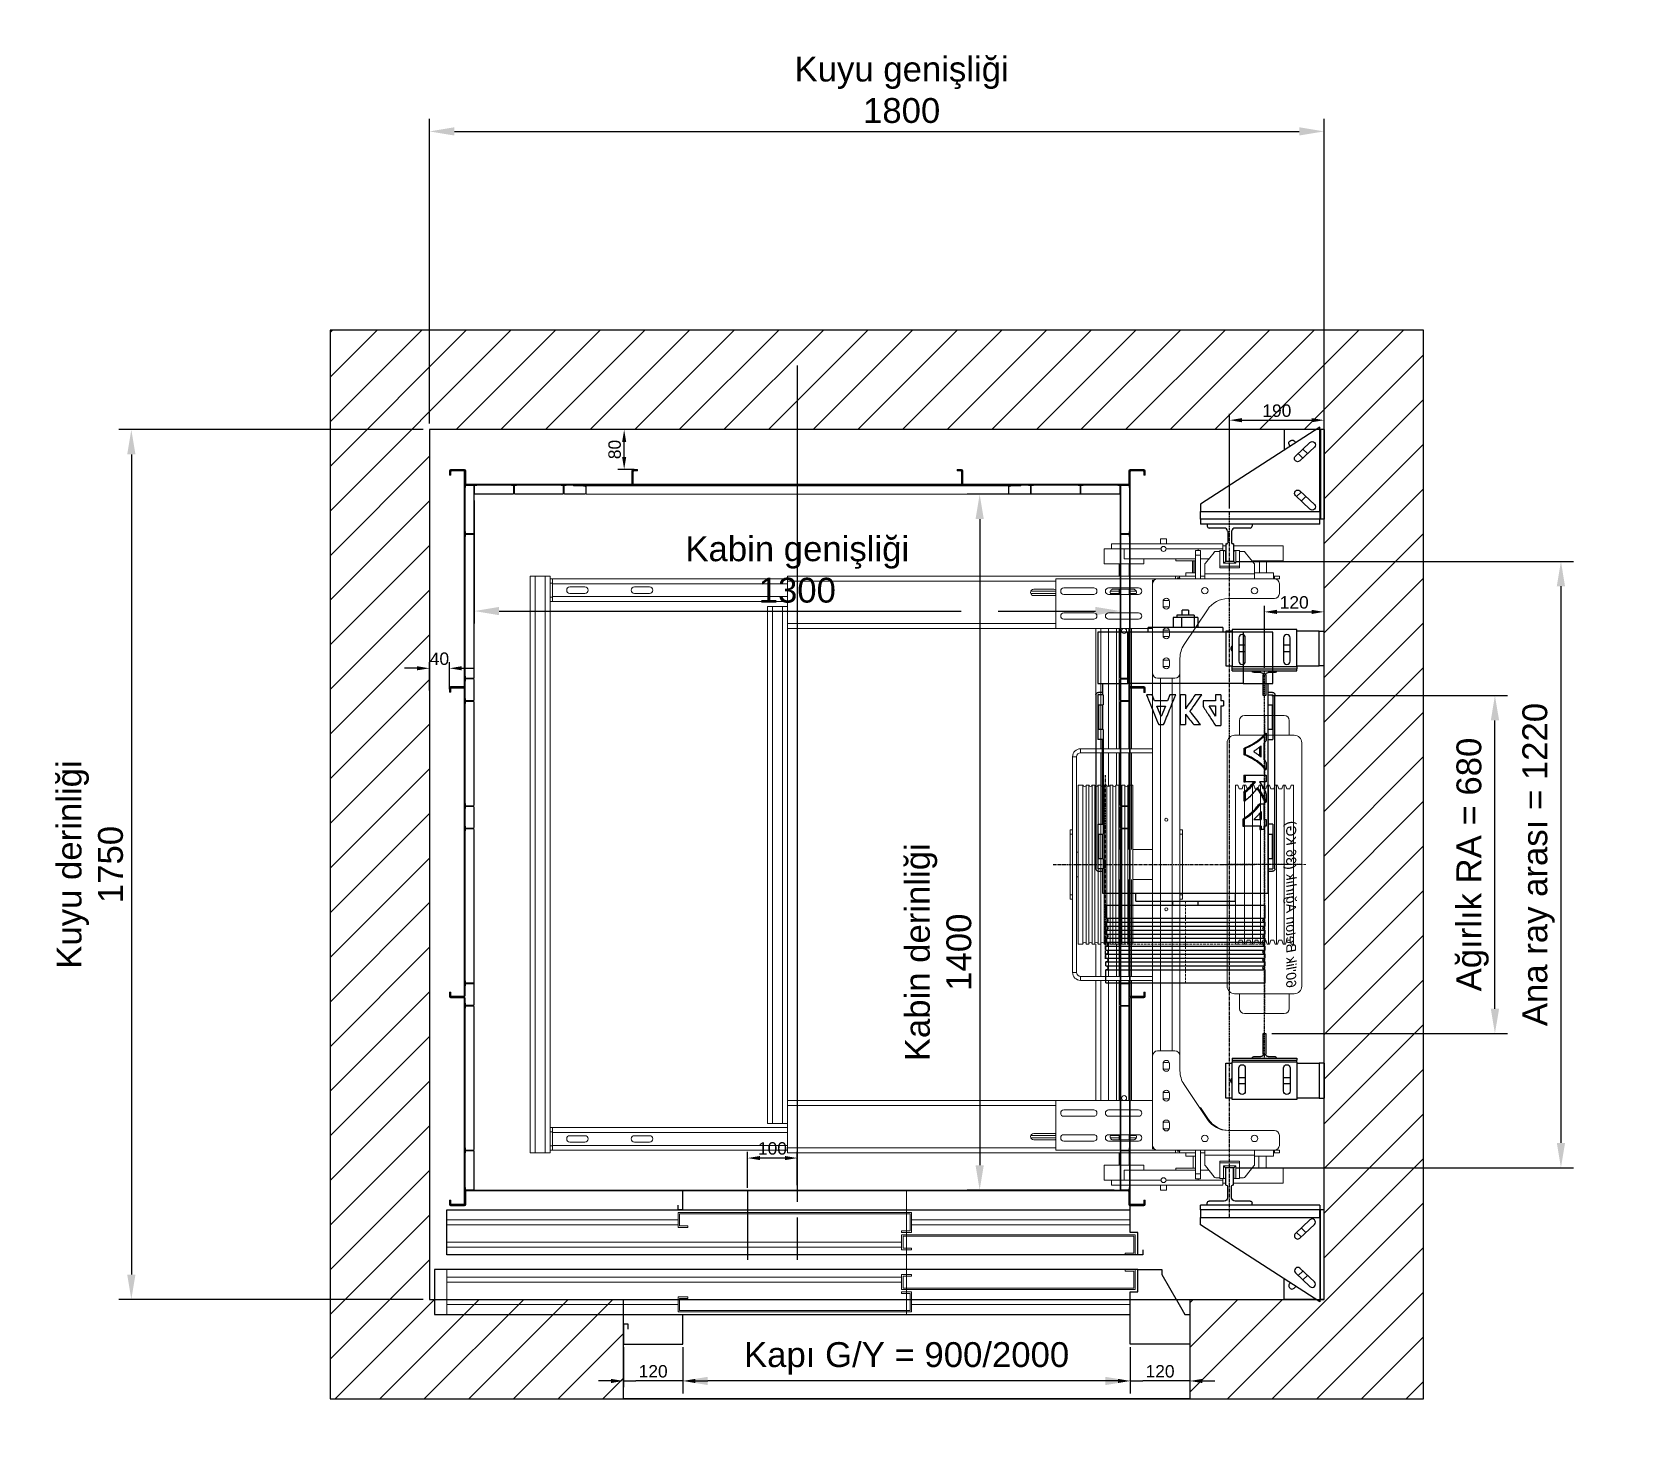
# Model space of a CAD drawing. Header units: millimetres. Extents: x -31 to 3200, y -77 to 2750.
import ezdxf

# ---------------------------------------------------------------- set-up
doc = ezdxf.new("R2010")
doc.units = ezdxf.units.MM
doc.set_wipeout_variables(frame=1)
for name, pattern in [('CENTER', [10.16, 6.35, -1.27, 1.27, -1.27]), ('CENTER2', [28.575, 19.05, -3.175, 3.175, -3.175]), ('CENTERX2', [4, 2.5, -0.5, 0.5, -0.5]), ('DASHDOT', [1, 0.5, -0.25, 0, -0.25]), ('DASHED', [7, 5, -2, 0])]:
    doc.linetypes.add(name, pattern=pattern)
for name, color, linetype in [('EKSEN', 253, 'CENTERX2'), ('TARAMA', 251, 'CENTERX2'), ('TUĞLA DUVAR', 251, 'Continuous')]:
    doc.layers.add(name, color=color, linetype=linetype)
doc.layers.add('Eksen Çizgileri ve Görünmezler', color=251, linetype='DASHED', lineweight=5)
doc.layers.add('Kasnak Palanga', color=2, linetype='Continuous', lineweight=13)
doc.styles.get("Standard").update_dxf_attribs({"font": 'arial.ttf'})
doc.dimstyles.new('DimStyleALP', dxfattribs={"dimscale": 20, "dimtxt": 2.5, "dimasz": 2.5, "dimexe": 1.25, "dimexo": 0.625, "dimtad": 1, "dimdsep": 46, "dimtxsty": 'Standard', "dimcen": 2.5, "dimclrd": 60, "dimclre": 60, "dimadec": 0, "dimazin": 0, "dimtfac": 1, "dimtofl": 0, "dimtmove": 0, "dimatfit": 3, "dimfxl": 1, "dimarcsym": 0})
doc.dimstyles.new('DimStyleALPx0.5', dxfattribs={"dimscale": 10, "dimtxt": 2.5, "dimasz": 2.5, "dimexe": 1.25, "dimexo": 0.625, "dimtad": 1, "dimdsep": 46, "dimtxsty": 'Standard', "dimcen": 2.5, "dimclrd": 60, "dimclre": 60, "dimadec": 0, "dimazin": 0, "dimtfac": 1, "dimtofl": 0, "dimtmove": 0, "dimatfit": 3, "dimfxl": 1, "dimarcsym": 0})
doc.dimstyles.new('M', dxfattribs={"dimscale": 20, "dimtxt": 2.5, "dimasz": 2.5, "dimexe": 1.25, "dimexo": 0.625, "dimtad": 1, "dimdsep": 46, "dimtxsty": 'Standard', "dimcen": 2.5, "dimclrd": 60, "dimclre": 60, "dimadec": 0, "dimazin": 0, "dimtfac": 1, "dimtofl": 0, "dimtmove": 0, "dimatfit": 3, "dimfxl": 1, "dimarcsym": 0})
doc.dimstyles.new('S', dxfattribs={"dimscale": 10, "dimtxt": 2.5, "dimasz": 2.5, "dimexe": 1.25, "dimexo": 0.625, "dimtad": 1, "dimdsep": 46, "dimtxsty": 'Standard', "dimcen": 2.5, "dimclrd": 60, "dimclre": 60, "dimadec": 0, "dimazin": 0, "dimtfac": 1, "dimtofl": 0, "dimtmove": 0, "dimatfit": 3, "dimfxl": 1, "dimarcsym": 0})

msp = doc.modelspace()

# ---------------------------------------------------------------- blocks, each defined once
blk = doc.blocks.new('*D43')
at = {"color": 60, "linetype": 'ByBlock', "lineweight": -2, "transparency": 16777216}
for p, q in [((-912.5, 875), (-1525, 875)), ((-1500, 825), (-1500, -825)), ((-912.5, -875), (-1525, -875))]:
    blk.add_line(p, q, dxfattribs=at)
at = {"color": 60, "transparency": 16777216}
for points in [[(-1508.3, 825), (-1491.7, 825), (-1500, 875)], [(-1508.3, -825), (-1491.7, -825), (-1500, -875)]]:
    blk.add_solid(points, dxfattribs=at)
at = {"layer": 'Defpoints', "color": 0, "transparency": 16777216}
for p in [(-900, 875), (-1500, -875), (-900, -875)]:
    blk.add_point(p, dxfattribs=at)
at = {"color": 0, "transparency": 16777216, "insert": (-1583.3, 0), "char_height": 50, "attachment_point": 5, "rotation": 90}
blk.add_mtext('Kuyu derinliği^J1750', dxfattribs=at)
blk = doc.blocks.new('*D42')
at = {"color": 60, "linetype": 'ByBlock', "lineweight": -2, "transparency": 16777216}
for p, q in [((-900, 887.5), (-900, 1500)), ((900, 887.5), (900, 1500)), ((-850, 1475), (850, 1475))]:
    blk.add_line(p, q, dxfattribs=at)
at = {"color": 60, "transparency": 16777216}
for points in [[(-850, 1483.3), (-850, 1466.7), (-900, 1475)], [(850, 1483.3), (850, 1466.7), (900, 1475)]]:
    blk.add_solid(points, dxfattribs=at)
at = {"layer": 'Defpoints', "color": 0, "transparency": 16777216}
for p in [(900, 1475), (-900, 875), (900, 875)]:
    blk.add_point(p, dxfattribs=at)
at = {"color": 0, "transparency": 16777216, "insert": (50, 1558.4), "char_height": 50, "attachment_point": 5}
blk.add_mtext('Kuyu genişliği\\P1800', dxfattribs=at)
blk = doc.blocks.new('*U13')
blk.add_wipeout([(-570, 0), (570, 0), (570, -200), (-570, -200)])
at = {"layer": 'TUĞLA DUVAR'}
blk.add_lwpolyline([(-570, 0), (570, 0), (570, -200), (-570, -200)], close=True, dxfattribs=at)
blk = doc.blocks.new('*D30')
at = {"color": 60, "linetype": 'ByBlock', "lineweight": -2, "transparency": 16777216}
for p, q in [((450, -316.3), (450, -396.5)), ((570, -316.3), (570, -396.5)), ((450, -384), (475, -384)), ((545, -384), (475, -384)), ((570, -384), (545, -384))]:
    blk.add_line(p, q, dxfattribs=at)
at = {"color": 60, "lineweight": -2, "transparency": 16777216}
for p, q in [((425, -384), (400, -384)), ((595, -384), (620, -384))]:
    blk.add_line(p, q, dxfattribs=at)
at = {"color": 60, "transparency": 16777216}
for points in [[(425, -379.8), (425, -388.2), (450, -384)], [(595, -379.8), (595, -388.2), (570, -384)]]:
    blk.add_solid(points, dxfattribs=at)
at = {"layer": 'Defpoints', "color": 0, "transparency": 16777216}
for p in [(450, -310), (570, -310), (450, -384)]:
    blk.add_point(p, dxfattribs=at)
at = {"color": 0, "transparency": 16777216, "insert": (510, -364.7), "char_height": 25, "attachment_point": 5}
blk.add_mtext('120', dxfattribs=at)
blk = doc.blocks.new('*D31')
at = {"color": 60, "linetype": 'ByBlock', "lineweight": -2, "transparency": 16777216}
for p, q in [((-450, -322.5), (-450, -409)), ((450, -322.5), (450, -409)), ((400, -384), (-400, -384))]:
    blk.add_line(p, q, dxfattribs=at)
at = {"color": 60, "transparency": 16777216}
for points in [[(-400, -375.7), (-400, -392.3), (-450, -384)], [(400, -375.7), (400, -392.3), (450, -384)]]:
    blk.add_solid(points, dxfattribs=at)
at = {"layer": 'Defpoints', "color": 0, "transparency": 16777216}
for p in [(-450, -310), (450, -310), (-450, -384)]:
    blk.add_point(p, dxfattribs=at)
at = {"color": 0, "transparency": 16777216, "insert": (0, -338.5), "char_height": 50, "attachment_point": 5}
blk.add_mtext('Kapı G/Y = 900/2000', dxfattribs=at)
blk = doc.blocks.new('*D32')
at = {"color": 60, "linetype": 'ByBlock', "lineweight": -2, "transparency": 16777216}
for p, q in [((-570, -316.3), (-570, -396.5)), ((-450, -316.3), (-450, -396.5)), ((-570, -384), (-545, -384)), ((-475, -384), (-545, -384)), ((-450, -384), (-475, -384))]:
    blk.add_line(p, q, dxfattribs=at)
at = {"color": 60, "lineweight": -2, "transparency": 16777216}
for p, q in [((-595, -384), (-620, -384)), ((-425, -384), (-400, -384))]:
    blk.add_line(p, q, dxfattribs=at)
at = {"color": 60, "transparency": 16777216}
for points in [[(-595, -379.8), (-595, -388.2), (-570, -384)], [(-425, -379.8), (-425, -388.2), (-450, -384)]]:
    blk.add_solid(points, dxfattribs=at)
at = {"layer": 'Defpoints', "color": 0, "transparency": 16777216}
for p in [(-570, -310), (-450, -310), (-570, -384)]:
    blk.add_point(p, dxfattribs=at)
at = {"color": 0, "transparency": 16777216, "insert": (-510, -364.7), "char_height": 25, "attachment_point": 5}
blk.add_mtext('120', dxfattribs=at)
blk = doc.blocks.new('*U24')
at = {"layer": 'Eksen Çizgileri ve Görünmezler'}
for p, q in [((0, 83.5), (0, -83.5)), ((160, 0), (-160, 0))]:
    blk.add_line(p, q, dxfattribs=at)
at = {"layer": 'Kasnak Palanga'}
for p, q in [((-160, 58.5), (160, 58.5)), ((-160, 58.5), (-160, 53.5)), ((-160, 53.5), (-152, 51)), ((-152, 45), (-160, 42.5)), ((-160, 42.5), (-160, 37.5)), ((-160, 40), (160, 40)), ((-152, 35), (-160, 37.5)), ((-152, 51), (-152, 45)), ((-152, 29), (-152, 35)), ((160, 53.5), (152, 51)), ((152, 51), (152, 45)), ((152, 45), (160, 42.5)), ((152, 35), (160, 37.5)), ((152, 29), (152, 35)), ((160, 58.5), (160, 53.5)), ((160, 42.5), (160, 37.5)), ((-160, 26.5), (-152, 29)), ((-160, 26.5), (-160, 21.5)), ((160, 24), (-160, 24)), ((-160, 21.5), (-152, 19)), ((-152, 13), (-160, 10.5)), ((-160, 10.5), (-160, 5.5)), ((-160, 8), (160, 8)), ((-152, 3), (-160, 5.5)), ((-152, 19), (-152, 13)), ((-152, -3), (-152, 3)), ((160, 26.5), (152, 29)), ((160, 21.5), (152, 19)), ((152, 19), (152, 13)), ((152, 13), (160, 10.5)), ((152, 3), (160, 5.5)), ((152, -3), (152, 3)), ((160, 26.5), (160, 21.5)), ((160, 10.5), (160, 5.5)), ((-160, -5.5), (-152, -3)), ((-160, -5.5), (-160, -10.5)), ((-160, -8), (160, -8)), ((-160, -10.5), (-152, -13)), ((-152, -19), (-160, -21.5)), ((-160, -21.5), (-160, -26.5)), ((-160, -21.5), (-160, -26.5)), ((160, -24), (-160, -24)), ((-160, -26.5), (-152, -29)), ((-152, -13), (-152, -19)), ((-152, -29), (-152, -35)), ((160, -5.5), (152, -3)), ((160, -10.5), (152, -13)), ((152, -13), (152, -19)), ((152, -19), (160, -21.5)), ((160, -26.5), (152, -29)), ((152, -29), (152, -35)), ((160, -5.5), (160, -10.5)), ((160, -21.5), (160, -26.5)), ((-152, -35), (-160, -37.5)), ((-160, -37.5), (-160, -42.5)), ((-160, -40), (160, -40)), ((-152, -45), (-160, -42.5)), ((-160, -53.5), (-152, -51)), ((-160, -53.5), (-160, -58.5)), ((-160, -53.5), (-160, -58.5)), ((-160, -58.5), (160, -58.5)), ((-152, -51), (-152, -45)), ((152, -35), (160, -37.5)), ((152, -45), (160, -42.5)), ((152, -51), (152, -45)), ((160, -53.5), (152, -51)), ((160, -37.5), (160, -42.5)), ((160, -53.5), (160, -58.5))]:
    blk.add_line(p, q, dxfattribs=at)
blk = doc.blocks.new('A$C8bef5f9e')
at = {"color": 146, "linetype": 'Continuous', "lineweight": 25, "true_color": 0x105689}
for p, q in [((229.5, 360), (579.5, 360)), ((319.5, 356), (229.5, 356)), ((229.5, 345.8), (229.5, 356)), ((319.5, 356), (319.5, 345.8)), ((489.5, 345.8), (489.5, 356)), ((579.5, 356), (489.5, 356)), ((579.5, 345.8), (579.5, 356)), ((602.5, 296), (602.5, 356)), ((602.5, 356), (705.5, 356)), ((705.5, 356), (705.5, 296)), ((229.5, 346), (179.5, 346)), ((179.5, 346), (179.5, 14)), ((224.5, 346), (224.5, 355)), ((249.5, 345.8), (229.5, 345.8)), ((299.5, 354.4), (249.5, 354.4)), ((249.5, 354.4), (249.5, 345.8)), ((299.5, 346), (249.5, 346)), ((299.5, 345.8), (299.5, 354.4)), ((319.5, 345.8), (299.5, 345.8)), ((308.3, 337.8), (308.3, 332.5)), ((315.1, 337.8), (308.3, 337.8)), ((315.1, 332.5), (308.3, 332.5)), ((308.3, 329.5), (308.3, 332.5)), ((315.1, 329.5), (308.3, 329.5)), ((315.1, 342.8), (315.1, 337.8)), ((328.5, 342.8), (315.1, 342.8)), ((315.1, 332.5), (315.1, 298.3)), ((489.5, 346), (319.5, 346)), ((328.5, 337.8), (328.5, 342.8)), ((360.3, 337.8), (328.5, 337.8)), ((345.1, 332.5), (328.5, 332.5)), ((328.5, 317.8), (328.5, 332.5)), ((341.3, 329.5), (328.5, 329.5)), ((360.3, 332), (360.3, 337.8)), ((360.3, 329), (360.3, 332)), ((379.8, 342.8), (363.6, 342.8)), ((363.6, 339.8), (363.6, 342.8)), ((404.5, 342.8), (404.5, 328.9)), ((418, 342.8), (404.5, 342.8)), ((418, 300.2), (418, 342.8)), ((429, 339.8), (429, 342.8)), ((443.4, 342.8), (429, 342.8)), ((481.9, 337.8), (449.2, 337.8)), ((476.8, 332), (454.3, 332)), ((474.3, 329), (456.8, 329)), ((502.1, 342.8), (487.7, 342.8)), ((509.5, 345.8), (489.5, 345.8)), ((502.1, 339.8), (502.1, 342.8)), ((559.5, 354.4), (509.5, 354.4)), ((509.5, 354.4), (509.5, 345.8)), ((559.5, 346), (509.5, 346)), ((559.5, 345.8), (559.5, 354.4)), ((579.5, 345.8), (559.5, 345.8)), ((602.5, 346), (579.5, 346)), ((584.5, 355), (584.5, 346)), ((329.1, 298.3), (315.1, 298.3)), ((315.1, 295.3), (315.1, 298.3)), ((329.1, 295.3), (315.1, 295.3)), ((329.1, 295.3), (329.1, 298.3)), ((383.2, 300.2), (366.2, 300.2)), ((366.2, 297.2), (366.2, 300.2)), ((383.2, 297.2), (366.2, 297.2)), ((383.2, 297.2), (383.2, 300.2)), ((404.5, 321), (404.5, 300.2)), ((418, 300.2), (404.5, 300.2)), ((404.5, 297.2), (404.5, 300.2)), ((418, 297.2), (404.5, 297.2)), ((418, 297.2), (418, 300.2)), ((459.3, 297.2), (459.3, 300.2)), ((471.8, 300.2), (459.3, 300.2)), ((471.8, 297.2), (459.3, 297.2)), ((471.8, 297.2), (471.8, 300.2)), ((705.5, 296), (602.5, 296)), ((602.5, 296), (602.5, 180)), ((705.5, 296), (705.5, 64)), ((179.5, 280), (164.5, 280)), ((164.5, 80), (164.5, 280)), ((518, 240.3), (518, 251.5)), ((557.2, 251.5), (518, 251.5)), ((536.8, 240.8), (557.2, 227.5)), ((557.2, 240.8), (536.8, 240.8)), ((557.2, 251.5), (557.2, 256.9)), ((567.2, 256.9), (557.2, 256.9)), ((557.2, 227.5), (557.2, 240.8)), ((567.2, 256.9), (567.2, 251.5)), ((579.5, 251.5), (567.2, 251.5)), ((579.5, 240.8), (567.2, 240.8)), ((567.2, 240.8), (567.2, 215.4)), ((579.5, 251.5), (579.5, 240.8)), ((715, 255), (705.5, 255)), ((715, 255), (715, 105)), ((164.5, 205), (156, 205)), ((519.5, 197), (519.5, 210.6)), ((567.2, 215.4), (556.3, 215.4)), ((579.5, 212.7), (579.5, 199.7)), ((735, 204.9), (715, 204.9)), ((735, 197.3), (715, 197.3)), ((735, 204.9), (735, 197.3)), ((740, 197.3), (735, 197.3)), ((735, 197.3), (735, 162.7)), ((740, 197.3), (740, 162.7)), ((519.5, 169.2), (519.5, 180)), ((540.6, 180), (519.5, 180)), ((579.5, 169.2), (519.5, 169.2)), ((579.5, 180), (551.4, 180)), ((579.5, 180), (579.5, 169.2)), ((602.5, 180), (602.5, 64)), ((735, 172.4), (715, 172.4)), ((740, 162.7), (735, 162.7)), ((735, 162.7), (735, 155.1)), ((750, 186.5), (740, 186.5)), ((740, 173.5), (750, 173.5)), ((750, 186.5), (750, 173.5)), ((156, 155), (164.5, 155)), ((519.5, 126.2), (519.5, 136.2)), ((556.4, 140.1), (535.6, 131.2)), ((535.6, 131.2), (556.4, 122.2)), ((556.4, 122.2), (556.4, 140.1)), ((579.5, 148.9), (567.2, 144.2)), ((567.2, 144.2), (567.2, 118.1)), ((579.5, 160.4), (579.5, 148.9)), ((735, 155.1), (715, 155.1)), ((567.2, 118.1), (579.5, 113.4)), ((579.5, 113.4), (579.5, 101.9)), ((705.5, 105), (715, 105)), ((164.5, 80), (179.5, 80)), ((602.5, 64), (705.5, 64)), ((602.5, 4), (602.5, 64)), ((705.5, 64), (705.5, 4)), ((179.5, 14), (229.5, 14)), ((224.5, 5), (224.5, 14)), ((249.5, 14.2), (229.5, 14.2)), ((229.5, 14.2), (229.5, 4)), ((319.5, 4), (229.5, 4)), ((579.5, 0), (229.5, 0)), ((249.5, 14.2), (249.5, 5.6)), ((249.5, 14), (299.5, 14)), ((249.5, 5.6), (299.5, 5.6)), ((509.5, 14.2), (299.5, 14.2)), ((299.5, 5.6), (299.5, 14.2)), ((319.5, 13.3), (489.5, 13.3)), ((319.5, 4), (319.5, 13.3)), ((489.5, 13.3), (489.5, 4)), ((579.5, 4), (489.5, 4)), ((509.5, 14.2), (509.5, 5.6)), ((509.5, 14), (559.5, 14)), ((509.5, 5.6), (559.5, 5.6)), ((579.5, 14.2), (559.5, 14.2)), ((559.5, 5.6), (559.5, 14.2)), ((579.5, 14.2), (579.5, 4)), ((579.5, 14), (602.5, 14)), ((584.5, 14), (584.5, 5)), ((705.5, 4), (602.5, 4))]:
    blk.add_line(p, q, dxfattribs=at)
at = {"color": 2, "linetype": 'Continuous', "lineweight": 25, "true_color": 0xf1eb1f}
for p, q in [((26, 340), (0, 340)), ((0, 20), (0, 340)), ((26, 20), (26, 340)), ((42, 340), (34, 340)), ((34, 20), (34, 340)), ((42, 20), (42, 340)), ((58, 340), (50, 340)), ((50, 20), (50, 340)), ((58, 20), (58, 340)), ((74, 340), (66, 340)), ((66, 20), (66, 340)), ((74, 20), (74, 340)), ((90, 340), (82, 340)), ((82, 20), (82, 340)), ((90, 20), (90, 340)), ((106, 340), (98, 340)), ((98, 20), (98, 340)), ((106, 20), (106, 340)), ((122, 340), (114, 340)), ((114, 20), (114, 340)), ((122, 20), (122, 340)), ((156, 340), (130, 340)), ((130, 20), (130, 340)), ((156, 20), (156, 340)), ((0, 20), (26, 20)), ((34, 20), (42, 20)), ((50, 20), (58, 20)), ((66, 20), (74, 20)), ((82, 20), (90, 20)), ((98, 20), (106, 20)), ((114, 20), (122, 20)), ((130, 20), (156, 20))]:
    blk.add_line(p, q, dxfattribs=at)
at = {"color": 146, "linetype": 'Continuous', "lineweight": 25, "true_color": 0x105689}
for centre, start, end in [((229.5, 355), 90, 180), ((579.5, 355), 0, 90), ((229.5, 5), 180, 270), ((579.5, 5), 270, 0)]:
    blk.add_arc(centre, 5, start, end, dxfattribs=at)
at = {"color": 2, "linetype": 'Continuous', "lineweight": 25, "true_color": 0xf1eb1f}
for centre, start, end in [((30, 340), 180, 0), ((46, 340), 180, 0), ((62, 340), 180, 0), ((78, 340), 180, 0), ((94, 340), 180, 0), ((110, 340), 180, 0), ((126, 340), 180, 0), ((30, 20), 0, 180), ((46, 20), 0, 180), ((62, 20), 0, 180), ((78, 20), 0, 180), ((94, 20), 0, 180), ((110, 20), 0, 180), ((126, 20), 0, 180)]:
    blk.add_arc(centre, 4, start, end, dxfattribs=at)
at = {"color": 146, "linetype": 'Continuous', "lineweight": 25, "true_color": 0x105689}
for points, knots in [([(345.1, 332.5), (343.2, 331), (339.4, 328.2), (333.9, 323.2), (330.3, 319.6), (328.5, 317.8)], [0, 0, 0, 0, 0.339252, 0.671982, 1, 1, 1, 1]), ([(329.1, 298.3), (331, 301), (334.7, 306.4), (340.7, 313.8), (347, 320.6), (353.5, 326.7), (358, 330.2), (360.3, 332)], [0, 0, 0, 0, 0.195075, 0.393345, 0.593937, 0.796084, 1, 1, 1, 1]), ([(329.1, 295.3), (331.4, 298.7), (336.2, 305.5), (343.8, 314.3), (351.8, 322.4), (357.4, 326.8), (360.3, 329)], [0, 0, 0, 0, 0.244607, 0.493603, 0.745831, 1, 1, 1, 1]), ([(363.6, 342.8), (366.2, 341.8), (371.2, 339.6), (378.7, 335.5), (385.9, 330.8), (390.6, 327), (393, 325.2)], [0, 0, 0, 0, 0.252367, 0.503748, 0.753244, 1, 1, 1, 1]), ([(363.6, 339.8), (366.2, 338.8), (371.2, 336.6), (378.7, 332.5), (385.3, 328.2), (389.3, 325), (391, 323.6)], [0, 0, 0, 0, 0.2705258, 0.5399947, 0.8074429, 1, 1, 1, 1]), ([(393, 325.2), (389.8, 322.7), (383.5, 317.9), (374.6, 309.6), (369, 303.3), (366.2, 300.2)], [0, 0, 0, 0, 0.339065, 0.672854, 1, 1, 1, 1]), ([(404.5, 328.9), (401.8, 330.8), (396.5, 334.6), (388.3, 339.2), (382.7, 341.6), (379.8, 342.8)], [0, 0, 0, 0, 0.33015, 0.663845, 1, 1, 1, 1]), ([(429, 342.8), (430.9, 341.5), (434.6, 338.7), (440, 333.1), (445.2, 326.4), (450.2, 318.6), (455, 310), (457.9, 303.4), (459.3, 300.2)], [0, 0, 0, 0, 0.167767, 0.335852, 0.503715, 0.671337, 0.836887, 1, 1, 1, 1]), ([(429, 339.8), (430.9, 338.5), (434.6, 335.7), (440, 330.1), (445.2, 323.4), (450.2, 315.7), (454.9, 307), (457.9, 300.4), (459.3, 297.2)], [0, 0, 0, 0, 0.16758, 0.335699, 0.503715, 0.670877, 0.836485, 1, 1, 1, 1]), ([(449.2, 337.8), (448.3, 338.7), (446.3, 340.6), (444.4, 342.1), (443.4, 342.8)], [0, 0, 0, 0, 0.499612, 1, 1, 1, 1]), ([(465.6, 316.7), (464.4, 318.6), (462, 322.4), (458.2, 327.5), (455.6, 330.5), (454.3, 332)], [0, 0, 0, 0, 0.329207, 0.6619, 1, 1, 1, 1]), ([(476.8, 332), (475.5, 330.5), (472.9, 327.5), (469.1, 322.4), (466.7, 318.6), (465.6, 316.7)], [0, 0, 0, 0, 0.338101, 0.670794, 1, 1, 1, 1]), ([(471.8, 300.2), (472.9, 302.6), (475, 307.6), (478.5, 314.3), (482.1, 320.6), (485.9, 326.3), (489.8, 331.4), (493.8, 335.9), (497.9, 339.8), (500.7, 341.8), (502.1, 342.8)], [0, 0, 0, 0, 0.122345, 0.246021, 0.370762, 0.496284, 0.622283, 0.748449, 0.874461, 1, 1, 1, 1]), ([(471.8, 297.2), (473.2, 300.4), (476.2, 307), (480.9, 315.7), (485.9, 323.4), (491.1, 330.1), (496.5, 335.7), (500.2, 338.5), (502.1, 339.8)], [0, 0, 0, 0, 0.163508, 0.329115, 0.496282, 0.664293, 0.832413, 1, 1, 1, 1]), ([(487.7, 342.8), (486.8, 342.1), (484.8, 340.6), (482.9, 338.7), (481.9, 337.8)], [0, 0, 0, 0, 0.500388, 1, 1, 1, 1]), ([(383.2, 300.2), (385.5, 302.7), (389.9, 307.8), (397.1, 314.8), (402, 318.9), (404.5, 321)], [0, 0, 0, 0, 0.327814, 0.661366, 1, 1, 1, 1]), ([(383.2, 297.2), (385.5, 299.7), (389.9, 304.8), (397.1, 311.8), (402, 315.9), (404.5, 318)], [0, 0, 0, 0, 0.3284, 0.662018, 1, 1, 1, 1]), ([(556.3, 215.4), (549.8, 219.6), (537, 228), (524.3, 236.2), (518, 240.3)], [0, 0, 0, 0, 0.504056, 1, 1, 1, 1]), ([(519.5, 210.6), (523.9, 207.1), (532.7, 200), (541.6, 192.8), (546, 189.2)], [0, 0, 0, 0, 0.498815, 1, 1, 1, 1]), ([(540.6, 180), (537.1, 182.8), (530, 188.5), (523, 194.2), (519.5, 197)], [0, 0, 0, 0, 0.5004, 1, 1, 1, 1]), ([(546, 189.2), (551.6, 193.2), (562.8, 201), (574, 208.8), (579.5, 212.7)], [0, 0, 0, 0, 0.501517, 1, 1, 1, 1]), ([(579.5, 199.7), (574.8, 196.4), (565.4, 189.9), (556.1, 183.3), (551.4, 180)], [0, 0, 0, 0, 0.499406, 1, 1, 1, 1]), ([(519.5, 136.2), (529.4, 140.2), (549.4, 148.2), (569.4, 156.3), (579.5, 160.4)], [0, 0, 0, 0, 0.496891, 1, 1, 1, 1]), ([(579.5, 101.9), (573, 104.6), (559.9, 109.9), (539.8, 117.9), (526.3, 123.4), (519.5, 126.2)], [0, 0, 0, 0, 0.326741, 0.660369, 1, 1, 1, 1])]:
    blk.add_open_spline(points, degree=3, knots=knots, dxfattribs=at)
at = {"layer": 'Eksen Çizgileri ve Görünmezler'}
for p, q in [((78, 340), (78, 20)), ((164.5, 180), (0, 180))]:
    blk.add_line(p, q, dxfattribs=at)
blk = doc.blocks.new('*U26')
at = {"linetype": 'ByBlock'}
blk.add_blockref('A$C8bef5f9e', (-78, -180), dxfattribs=at)
blk = doc.blocks.new('90X75X16')
at = {"color": 1}
for p, q in [((0, 45), (0, -45)), ((0, 45), (4, 45)), ((8, 41), (8, 11)), ((14, 4), (38, 4)), ((40, 8), (40, 6)), ((40, 8), (75, 8)), ((75, 8), (75, -8)), ((8, -11), (8, -41)), ((14, -4), (38, -4)), ((40, -7), (40, -8)), ((40, -8), (75, -8)), ((0, -45), (4, -45))]:
    blk.add_line(p, q, dxfattribs=at)
for centre, radius, start, end in [((4, 41), 4, 0, 90), ((14.9, 10.9), 6.92, 178.8651, 262.3375), ((38, 6), 2, 270, 0), ((14.9, -10.9), 6.92, 97.6625, 181.1349), ((36.9, -6.9), 3.07, 357.6884, 69.6917), ((4, -41), 4, 270, 0)]:
    blk.add_arc(centre, radius, start, end, dxfattribs=at)
at = {"layer": 'Defpoints', "color": 1, "linetype": 'ByBlock'}
for p in [(75, 8), (75, -8), (75, -8)]:
    blk.add_point(p, dxfattribs=at)
blk = doc.blocks.new('A$C315B04A7')
at = {"rotation": 90}
blk.add_blockref('90X75X16', (45, 0), dxfattribs=at)
blk = doc.blocks.new('XRAY505')
at = {"color": 1}
for p, q in [((20, 25), (20, -25)), ((23.6, 7.5), (23.6, 21.4)), ((70, 2.5), (28.6, 2.5)), ((70, -2.5), (70, 2.5)), ((20, -25), (20, -25)), ((23.6, -21.4), (23.6, -7.5)), ((28.6, -2.5), (70, -2.5))]:
    blk.add_line(p, q, dxfattribs=at)
for centre, radius, start, end in [((20, 21.4), 3.57, 0, 90), ((28.6, 7.5), 5, 180, 270), ((20, -21.4), 3.57, 270, 360), ((28.6, -7.5), 5, 90, 180)]:
    blk.add_arc(centre, radius, start, end, dxfattribs=at)
blk = doc.blocks.new('A$C24D84059')
at = {"color": 7, "linetype": 'Continuous', "lineweight": 15}
for p, q in [((10, 555), (10, 585)), ((20, 595), (100, 595)), ((110, 585), (110, 555)), ((0, 555), (120, 555)), ((-15, 50), (-15, 540)), ((135, 540), (135, 50)), ((120, 35), (0, 35)), ((10, 5), (10, 35)), ((110, 35), (110, 5)), ((100, -5), (20, -5))]:
    blk.add_line(p, q, dxfattribs=at)
at = {"color": 8, "linetype": 'DASHDOT'}
for p, q in [((60, 595), (60, -5)), ((-15, 295), (135, 295))]:
    blk.add_line(p, q, dxfattribs=at)
at = {"color": 7, "linetype": 'Continuous', "lineweight": 15}
for centre, radius, start, end in [((20, 585), 10, 90, 180), ((100, 585), 10, 0, 90), ((0, 540), 15, 90, 180), ((120, 540), 15, 0, 90), ((0, 50), 15, 180, 270), ((120, 50), 15, 270, 0), ((20, 5), 10, 180, 270), ((100, 5), 10, 270, 0)]:
    blk.add_arc(centre, radius, start, end, dxfattribs=at)
at = {"linetype": 'ByBlock', "insert": (-3.8, 46.6), "char_height": 20, "attachment_point": 1, "rotation": 90}
blk.add_mtext_dynamic_manual_height_columns("{\\fArial|b0|i1|c0|p34;\\C242;\\c2564301;60\\fArial|b0|i1|c162|p34;'l\\fArial|b0|i1|c0|p34;i\\fArial|b0|i1|c162|p34;k \\fArial|b0|i1|c0|p34;Beton \\fArial|b0|i1|c162|p34;Ağırlık\\fArial|b0|i1|c0|p34; (36 KG)}", width=384.798, gutter_width=1, heights=[0], dxfattribs=at)
blk = doc.blocks.new('A$C94a35678')
at = {"color": 41, "linetype": 'Continuous', "lineweight": 25, "true_color": 0xf4ee51}
for p, q in [((80, 197.5), (10, 197.5)), ((10, 197.5), (10, 185)), ((80, 185), (80, 197.5)), ((38.5, 171.5), (38.5, 158.5)), ((51.5, 158.5), (51.5, 171.5)), ((38.5, 81.5), (38.5, 68.5)), ((51.5, 68.5), (51.5, 81.5)), ((10, 55), (10, 10)), ((80, 10), (80, 55)), ((10, 10), (80, 10)), ((10, 0), (10, 10)), ((10, 0), (80, 0)), ((80, 10), (80, 0))]:
    blk.add_line(p, q, dxfattribs=at)
at = {"color": 4, "linetype": 'Continuous', "lineweight": 25}
for p, q in [((0, 185), (0, 55)), ((0, 185), (4, 185)), ((4, 185), (4, 55)), ((4, 185), (8, 185)), ((8, 55), (8, 185)), ((83, 185), (8, 185)), ((66.5, 171.5), (19.5, 171.5)), ((83, 55), (83, 185)), ((19.5, 158.5), (66.5, 158.5)), ((66.5, 81.5), (19.5, 81.5)), ((19.5, 68.5), (66.5, 68.5)), ((0, 55), (4, 55)), ((8, 55), (4, 55)), ((8, 55), (83, 55))]:
    blk.add_line(p, q, dxfattribs=at)
for centre, start, end in [((19.5, 165), 90, 270), ((66.5, 165), 270, 90), ((19.5, 75), 90, 270), ((66.5, 75), 270, 90)]:
    blk.add_arc(centre, 6.5, start, end, dxfattribs=at)
at = {"color": 41, "linetype": 'Continuous', "lineweight": 25, "true_color": 0xf4ee51}
blk.add_arc((45, 181), 6.5, 37.9694, 142.0306, dxfattribs=at)
blk = doc.blocks.new('*D44')
at = {"color": 60, "linetype": 'ByBlock', "lineweight": -2, "transparency": 16777216}
for p, q in [((2463.7, 1415), (2937.5, 1415)), ((2912.5, 785), (2912.5, 1365)), ((2463.7, 735), (2937.5, 735))]:
    blk.add_line(p, q, dxfattribs=at)
at = {"color": 60, "transparency": 16777216}
for points in [[(2904.2, 1365), (2920.9, 1365), (2912.5, 1415)], [(2904.2, 785), (2920.9, 785), (2912.5, 735)]]:
    blk.add_solid(points, dxfattribs=at)
at = {"layer": 'Defpoints', "color": 0, "transparency": 16777216}
for p in [(2451.2, 1415), (2912.5, 1415), (2451.2, 735)]:
    blk.add_point(p, dxfattribs=at)
at = {"color": 0, "transparency": 16777216, "insert": (2867.6, 1075), "char_height": 50, "attachment_point": 5, "rotation": 90}
blk.add_mtext('Ağırlık RA = 680', dxfattribs=at)
blk = doc.blocks.new('A$C14865ba1')
at = {"color": 4, "linetype": 'Continuous', "lineweight": 25}
for p, q in [((8.5, 25), (8.5, 195)), ((8.5, 195), (248.5, 40)), ((7.5, 190), (8.5, 190)), ((28.4, 164.2), (57.5, 136.7)), ((48.6, 127.3), (19.5, 154.8)), ((67.8, 156.7), (69, 157.8)), ((19.5, 39.2), (48.6, 66.7)), ((57.5, 57.3), (28.4, 29.8)), ((248.5, 40), (248.5, 25)), ((248.5, 25), (8.5, 25)), ((8.5, 25), (8.5, 10)), ((8.5, 10), (248.5, 10)), ((8.5, 0), (8.5, 10)), ((248.5, 10), (248.5, 25)), ((248.5, 10), (248.5, 0)), ((8.5, 0), (248.5, 0))]:
    blk.add_line(p, q, dxfattribs=at)
at = {"color": 2, "linetype": 'Continuous', "lineweight": 25}
for p, q in [((0, 190), (0, 10)), ((0, 190), (7.5, 190)), ((7.5, 190), (7.5, 10)), ((16.2, 190), (80, 190)), ((60.1, 167.2), (56.6, 163.9)), ((80, 190), (80, 148.8)), ((42.7, 150.8), (33.2, 141.8)), ((42.7, 132.9), (52.1, 141.8)), ((36.4, 55.2), (45.8, 46.2)), ((55.3, 55.2), (45.8, 64.1)), ((0, 10), (7.5, 10)), ((7.5, 10), (8.5, 10))]:
    blk.add_line(p, q, dxfattribs=at)
at = {"color": 4, "linetype": 'Continuous', "lineweight": 25}
for centre, start, end in [((24, 159.5), 46.5675, 226.5675), ((53, 132), 226.5675, 46.5675), ((53, 62), 313.4325, 133.4325), ((24, 34.5), 133.4325, 313.4325)]:
    blk.add_arc(centre, 6.5, start, end, dxfattribs=at)
at = {"color": 2, "linetype": 'Continuous', "lineweight": 25}
blk.add_arc((64.5, 162.5), 6.5, 313.4325, 133.4325, dxfattribs=at)
blk = doc.blocks.new('*D45')
at = {"color": 60, "linetype": 'ByBlock', "lineweight": -2, "transparency": 16777216}
for p, q in [((2391.2, 1685), (3070.3, 1685)), ((3045.3, 1635), (3045.3, 515)), ((2391.2, 465), (3070.3, 465))]:
    blk.add_line(p, q, dxfattribs=at)
at = {"color": 60, "transparency": 16777216}
for points in [[(3037, 1635), (3053.6, 1635), (3045.3, 1685)], [(3037, 515), (3053.6, 515), (3045.3, 465)]]:
    blk.add_solid(points, dxfattribs=at)
at = {"layer": 'Defpoints', "color": 0, "transparency": 16777216}
for p in [(2378.7, 1685), (2378.7, 465), (3045.3, 465)]:
    blk.add_point(p, dxfattribs=at)
at = {"color": 0, "transparency": 16777216, "insert": (3000.3, 1075), "char_height": 50, "attachment_point": 5, "rotation": 90}
blk.add_mtext('Ana ray arası = 1220', dxfattribs=at)
blk = doc.blocks.new('*D35')
at = {"color": 60, "linetype": 'ByBlock', "lineweight": -2, "transparency": 16777216}
for p, q in [((637.5, 1400), (342, 1400)), ((367, 1350), (367, 50)), ((637.5, 0), (342, 0))]:
    blk.add_line(p, q, dxfattribs=at)
at = {"color": 60, "transparency": 16777216}
for points in [[(358.7, 1350), (375.3, 1350), (367, 1400)], [(358.7, 50), (375.3, 50), (367, 0)]]:
    blk.add_solid(points, dxfattribs=at)
at = {"layer": 'Defpoints', "color": 0, "transparency": 16777216}
for p in [(650, 1400), (367, 0), (650, 0)]:
    blk.add_point(p, dxfattribs=at)
at = {"color": 0, "transparency": 16777216, "insert": (283.7, 478.6), "char_height": 50, "attachment_point": 5, "rotation": 90}
blk.add_mtext('Kabin derinliği\\P1400', dxfattribs=at)
blk = doc.blocks.new('*D34')
at = {"color": 60, "linetype": 'ByBlock', "lineweight": -2, "transparency": 16777216}
for p, q in [((-650, 1387.5), (-650, 1140)), ((650, 1387.5), (650, 1140)), ((-600, 1165), (329.5, 1165)), ((404.5, 1165), (600, 1165))]:
    blk.add_line(p, q, dxfattribs=at)
at = {"color": 60, "transparency": 16777216}
for points in [[(-600, 1173.3), (-600, 1156.7), (-650, 1165)], [(600, 1173.3), (600, 1156.7), (650, 1165)]]:
    blk.add_solid(points, dxfattribs=at)
at = {"layer": 'Defpoints', "color": 0, "transparency": 16777216}
for p in [(-650, 1400), (650, 1400), (650, 1165)]:
    blk.add_point(p, dxfattribs=at)
at = {"color": 0, "transparency": 16777216, "insert": (0, 1248.3), "char_height": 50, "attachment_point": 5}
blk.add_mtext('Kabin genişliği \\P1300', dxfattribs=at)
blk = doc.blocks.new('*D36')
at = {"color": 60, "linetype": 'ByBlock', "lineweight": -2, "transparency": 16777216}
for p, q in [((-100, 4.7), (-100, 77)), ((0, 10.2), (0, 77)), ((-25, 64.5), (-75, 64.5))]:
    blk.add_line(p, q, dxfattribs=at)
at = {"color": 60, "transparency": 16777216}
for points in [[(-75, 68.6), (-75, 60.3), (-100, 64.5)], [(-25, 68.6), (-25, 60.3), (0, 64.5)]]:
    blk.add_solid(points, dxfattribs=at)
at = {"layer": 'Defpoints', "color": 0, "transparency": 16777216}
for p in [(-100, 64.5), (0, 4), (-100, -1.5)]:
    blk.add_point(p, dxfattribs=at)
at = {"color": 0, "transparency": 16777216, "insert": (-50, 83.7), "char_height": 25, "attachment_point": 5}
blk.add_mtext('100', dxfattribs=at)
blk = doc.blocks.new('A$C27DB1261')
at = {"color": 251, "linetype": 'CENTER'}
for p, q in [((1517.5, 1370), (1517.5, -50)), ((1162.5, 660), (1567.5, 660))]:
    blk.add_line(p, q, dxfattribs=at)
at = {"color": 136, "linetype": 'Continuous', "lineweight": 15}
for p, q in [((1265, 1295), (1265, 1265)), ((1305, 1295), (1265, 1295)), ((1279.9, 1305), (1279.9, 1295)), ((1279.9, 1305), (1504, 1305)), ((1305, 1295), (1305, 1275)), ((1305, 1295), (1379.5, 1295)), ((1378.5, 1315), (1378.5, 1305)), ((1378.5, 1315), (1390.5, 1315)), ((1389.5, 1295), (1454, 1295)), ((1390.5, 1305), (1390.5, 1315)), ((1454, 1295), (1504, 1295)), ((1454, 1292.3), (1454, 1295)), ((1504, 1305), (1504, 1295)), ((1504, 1301), (1509.5, 1301)), ((1504, 1292), (1504, 1295)), ((1509.5, 1271), (1509.5, 1301)), ((1525, 1270), (1525, 1295)), ((1525.5, 1295), (1525, 1295)), ((1525.5, 1301), (1525.5, 1271)), ((1525.5, 1301), (1625.5, 1301)), ((1625.5, 1271), (1625.5, 1301)), ((1305, 1265), (1265, 1265)), ((1295, 1240), (1295, 1265)), ((1305, 1275), (1449, 1275)), ((1345, 1265), (1305, 1265)), ((1315, 1240), (1315, 1265)), ((1345, 1265), (1345, 1275)), ((1409.5, 1275), (1409.5, 1271)), ((1409.5, 1271), (1414.7, 1271)), ((1414.7, 1271), (1449, 1271)), ((1444, 1247), (1444, 1271)), ((1449, 1292.3), (1459, 1292.3)), ((1449, 1282.3), (1449, 1292.3)), ((1459, 1282.3), (1449, 1282.3)), ((1449, 1282.3), (1449, 1235)), ((1459, 1292.3), (1459, 1282.3)), ((1459, 1282.3), (1459, 1235)), ((1459, 1275), (1475.5, 1275)), ((1467.5, 1245), (1467.5, 1263.2)), ((1468.6, 1266.4), (1486, 1288.1)), ((1489.9, 1290), (1497.5, 1290)), ((1505.2, 1292), (1497.5, 1292)), ((1497.5, 1292), (1497.5, 1260)), ((1509.3, 1271), (1509.5, 1271)), ((1525.5, 1271), (1525.8, 1271)), ((1537.5, 1292), (1529.8, 1292)), ((1537.5, 1260), (1537.5, 1292)), ((1537.5, 1290), (1545.1, 1290)), ((1549, 1288.1), (1566.4, 1266.4)), ((1562.7, 1271), (1625.5, 1271)), ((1567.5, 1245), (1567.5, 1263.2)), ((1576.2, 1247), (1576.2, 1271)), ((1590.8, 1247), (1590.8, 1271)), ((110, 80), (110, 1240)), ((110, 1240), (120, 1240)), ((120, 80), (120, 1240)), ((120, 1240), (140, 1240)), ((140, 80), (140, 1240)), ((140, 1240), (150, 1240)), ((150, 1235), (150, 1240)), ((150, 1226), (150, 1235)), ((150, 1235), (155, 1235)), ((155, 1235), (627.5, 1235)), ((155, 1235), (155, 1226)), ((627.5, 1240), (1408.5, 1240)), ((627.5, 1240), (627.5, 1230)), ((627.5, 1230), (627.5, 1145)), ((627.5, 1230), (1167.5, 1230)), ((1167.5, 1235), (1167.5, 1135)), ((1372.5, 1235), (1167.5, 1235)), ((1362.5, 1225), (1362.5, 1232)), ((1362.5, 1232), (1365.4, 1232)), ((1372.5, 1235), (1607.5, 1235)), ((1408.5, 1240), (1416.5, 1240)), ((1408.5, 1235), (1408.5, 1240)), ((1417.5, 1236.9), (1412.5, 1236.9)), ((1412.5, 1235), (1412.5, 1236.9)), ((1416.5, 1240), (1416.5, 1236.9)), ((1449, 1240), (1416.5, 1240)), ((1417.5, 1236.9), (1417.5, 1235)), ((1429.5, 1247), (1429.5, 1240)), ((1449, 1247), (1429.5, 1247)), ((1467.5, 1240), (1459, 1240)), ((1467.5, 1245), (1567.5, 1245)), ((1467.5, 1235), (1467.5, 1245)), ((1497.5, 1260), (1537.5, 1260)), ((1497.5, 1257), (1497.5, 1260)), ((1537.5, 1257), (1497.5, 1257)), ((1537.5, 1260), (1537.5, 1257)), ((1605.5, 1247), (1567.5, 1247)), ((1567.5, 1235), (1567.5, 1245)), ((1605.5, 1235), (1605.5, 1247)), ((1607.5, 1240), (1605.5, 1240)), ((1607.5, 1235), (1607.5, 1240)), ((1607.5, 1240), (1617.5, 1240)), ((1617.5, 1235), (1607.5, 1235)), ((1617.5, 1240), (1617.5, 1235)), ((155, 1226), (150, 1226)), ((150, 1198), (150, 1226)), ((150, 1189), (150, 1198)), ((150, 1198), (155, 1198)), ((155, 1198), (155, 1226)), ((155, 1199), (155, 1225)), ((155, 1225), (627.5, 1225)), ((155, 1199), (627.5, 1199)), ((155, 1198), (155, 1189)), ((220, 1218.5), (190, 1218.5)), ((190, 1205.5), (220, 1205.5)), ((350, 1218.5), (320, 1218.5)), ((320, 1205.5), (350, 1205.5)), ((1117.5, 1210), (1167.5, 1210)), ((1117.5, 1205), (1167.5, 1205)), ((1163.5, 1214), (1123.5, 1214)), ((1123.5, 1201), (1163.5, 1201)), ((1244, 1216.5), (1184, 1216.5)), ((1184, 1203.5), (1244, 1203.5)), ((1334, 1216.5), (1274, 1216.5)), ((1274, 1203.5), (1334, 1203.5)), ((1277.5, 1210), (1295, 1210)), ((1277.5, 1205), (1295, 1205)), ((1323.5, 1214), (1283.5, 1214)), ((1284.7, 1213.8), (1292.3, 1213.8)), ((1295, 1203.5), (1295, 1214)), ((1315, 1203.5), (1315, 1214)), ((1315, 1210), (1329.5, 1210)), ((1315, 1205), (1329.5, 1205)), ((1362.5, 1045), (1362.5, 1225)), ((1617.5, 1225), (1617.5, 1205)), ((150, 131), (150, 1189)), ((155, 1189), (150, 1189)), ((155, 1189), (627.5, 1189)), ((587.5, 1181), (587.5, 141)), ((597.5, 1181), (587.5, 1181)), ((597.5, 1181), (597.5, 141)), ((617.5, 1181), (597.5, 1181)), ((617.5, 1181), (617.5, 141)), ((627.5, 1181), (617.5, 1181)), ((1244, 1166.5), (1184, 1166.5)), ((1334, 1166.5), (1274, 1166.5)), ((1383.5, 1180.5), (1383.5, 1189.5)), ((1393.5, 1191.5), (1386.5, 1191.5)), ((1386.5, 1178.5), (1393.5, 1178.5)), ((1396.5, 1189.5), (1396.5, 1180.5)), ((1472.7, 1172.7), (1425.9, 1102.6)), ((1475.2, 1172.7), (1459, 1148.5)), ((1607.5, 1195), (1514.3, 1195)), ((627.5, 1145), (627.5, 1135)), ((627.5, 1145), (1167.5, 1145)), ((627.5, 1135), (627.5, 185)), ((627.5, 1135), (1167.5, 1135)), ((1362.5, 1135), (1167.5, 1135)), ((1184, 1153.5), (1244, 1153.5)), ((1248.5, 892.5), (1248.5, 1135)), ((1258.5, 893), (1258.5, 1135)), ((1273.5, 893), (1273.5, 1135)), ((1274, 1153.5), (1334, 1153.5)), ((1290, 1135), (1290, 893)), ((1295.2, 1135), (1295.2, 893)), ((1314.8, 1135), (1314.8, 893)), ((1320, 1135), (1320, 893)), ((1393.5, 1131.5), (1386.5, 1131.5)), ((1383.5, 1120.5), (1383.5, 1129.5)), ((1386.5, 1118.5), (1393.5, 1118.5)), ((1396.5, 1129.5), (1396.5, 1120.5)), ((1383.5, 1060.5), (1383.5, 1069.5)), ((1393.5, 1071.5), (1386.5, 1071.5)), ((1396.5, 1069.5), (1396.5, 1060.5)), ((1417.5, 1074.9), (1417.5, 1045)), ((1362.5, 275), (1362.5, 1045)), ((1407.5, 1035), (1372.5, 1035)), ((1378.5, 285), (1378.5, 1035)), ((1386.5, 1058.5), (1393.5, 1058.5)), ((1401.5, 285), (1401.5, 1035)), ((1417.5, 275), (1417.5, 1045)), ((1209.5, 877), (1201.5, 877)), ((1201.5, 443), (1201.5, 877)), ((1209.5, 443), (1209.5, 877)), ((1217.5, 893), (1217.5, 885)), ((1217.5, 893), (1362.5, 893)), ((1217.5, 885), (1362.5, 885)), ((1248.5, 820), (1248.5, 883.9)), ((1258.5, 817.4), (1258.5, 885)), ((1273.5, 816.9), (1273.5, 885)), ((1290, 885), (1290, 820)), ((1295.2, 885), (1295.2, 690)), ((1314.8, 885), (1314.8, 690)), ((1320, 885), (1320, 690)), ((1196.5, 730), (1201.5, 730)), ((1196.5, 721), (1196.5, 730)), ((1201.5, 721), (1196.5, 721)), ((1196.5, 721), (1196.5, 599)), ((1417.5, 730), (1422.5, 730)), ((1422.5, 721), (1417.5, 721)), ((1422.5, 730), (1422.5, 721)), ((1422.5, 721), (1422.5, 599)), ((1295.2, 630), (1295.2, 435)), ((1314.8, 630), (1314.8, 435)), ((1320, 630), (1320, 435)), ((1196.5, 599), (1201.5, 599)), ((1196.5, 590), (1196.5, 599)), ((1201.5, 590), (1196.5, 590)), ((1417.5, 599), (1422.5, 599)), ((1422.5, 590), (1417.5, 590)), ((1422.5, 599), (1422.5, 590)), ((1248.5, 436.1), (1248.5, 500)), ((1258.5, 435), (1258.5, 502.6)), ((1273.5, 435), (1273.5, 503.1)), ((1290, 500), (1290, 435)), ((1201.5, 443), (1209.5, 443)), ((1217.5, 435), (1217.5, 427)), ((1362.5, 435), (1217.5, 435)), ((1362.5, 427), (1217.5, 427)), ((1248.5, 185), (1248.5, 427.5)), ((1258.5, 185), (1258.5, 427)), ((1273.5, 185), (1273.5, 427)), ((1290, 427), (1290, 185)), ((1295.2, 427), (1295.2, 185)), ((1314.8, 427), (1314.8, 185)), ((1320, 427), (1320, 185)), ((1362.5, 275), (1362.5, 95)), ((1407.5, 285), (1372.5, 285)), ((1383.5, 259.5), (1383.5, 250.5)), ((1393.5, 261.5), (1386.5, 261.5)), ((1396.5, 250.5), (1396.5, 259.5)), ((1417.5, 245.1), (1417.5, 275)), ((1386.5, 248.5), (1393.5, 248.5)), ((1383.5, 199.5), (1383.5, 190.5)), ((1393.5, 201.5), (1386.5, 201.5)), ((1396.5, 190.5), (1396.5, 199.5)), ((1472.7, 147.3), (1425.9, 217.4)), ((627.5, 175), (627.5, 185)), ((627.5, 185), (1167.5, 185)), ((627.5, 90), (627.5, 175)), ((627.5, 175), (1167.5, 175)), ((1362.5, 185), (1167.5, 185)), ((1167.5, 185), (1167.5, 85)), ((1244, 166.5), (1184, 166.5)), ((1334, 166.5), (1274, 166.5)), ((1386.5, 188.5), (1393.5, 188.5)), ((150, 122), (150, 131)), ((150, 131), (155, 131)), ((155, 131), (627.5, 131)), ((155, 131), (155, 122)), ((597.5, 141), (587.5, 141)), ((617.5, 141), (597.5, 141)), ((627.5, 141), (617.5, 141)), ((1184, 153.5), (1244, 153.5)), ((1274, 153.5), (1334, 153.5)), ((1383.5, 139.5), (1383.5, 130.5)), ((1393.5, 141.5), (1386.5, 141.5)), ((1396.5, 130.5), (1396.5, 139.5)), ((155, 122), (150, 122)), ((150, 94), (150, 122)), ((155, 94), (155, 122)), ((155, 95), (155, 121)), ((155, 121), (627.5, 121)), ((190, 114.5), (220, 114.5)), ((220, 101.5), (190, 101.5)), ((320, 114.5), (350, 114.5)), ((350, 101.5), (320, 101.5)), ((1117.5, 115), (1167.5, 115)), ((1117.5, 110), (1167.5, 110)), ((1163.5, 119), (1123.5, 119)), ((1123.5, 106), (1163.5, 106)), ((1244, 116.5), (1184, 116.5)), ((1184, 103.5), (1244, 103.5)), ((1334, 116.5), (1274, 116.5)), ((1274, 103.5), (1334, 103.5)), ((1277.5, 115), (1295, 115)), ((1277.5, 110), (1295, 110)), ((1283.5, 106), (1323.5, 106)), ((1284.7, 106.3), (1292.3, 106.3)), ((1295, 116.5), (1295, 106)), ((1315, 116.5), (1315, 106)), ((1315, 115), (1329.5, 115)), ((1315, 110), (1329.5, 110)), ((1386.5, 128.5), (1393.5, 128.5)), ((1607.5, 125), (1514.3, 125)), ((1617.5, 95), (1617.5, 115)), ((110, 80), (120, 80)), ((120, 80), (140, 80)), ((140, 80), (150, 80)), ((150, 85), (150, 94)), ((150, 94), (155, 94)), ((150, 80), (150, 85)), ((155, 85), (150, 85)), ((155, 95), (627.5, 95)), ((155, 94), (155, 85)), ((155, 85), (627.5, 85)), ((627.5, 80), (627.5, 90)), ((627.5, 90), (1167.5, 90)), ((627.5, 80), (1408.5, 80)), ((1372.5, 85), (1167.5, 85)), ((1295, 80), (1295, 55)), ((1315, 80), (1315, 55)), ((1362.5, 88), (1362.5, 95)), ((1362.5, 88), (1365.4, 88)), ((1372.5, 85), (1607.5, 85)), ((1408.5, 80), (1408.5, 85)), ((1416.5, 80), (1408.5, 80)), ((1412.5, 83.1), (1412.5, 85)), ((1412.5, 83.1), (1417.5, 83.1)), ((1416.5, 83.1), (1416.5, 80)), ((1416.5, 80), (1449, 80)), ((1417.5, 85), (1417.5, 83.1)), ((1429.5, 80), (1429.5, 73)), ((1429.5, 73), (1449, 73)), ((1442.5, 73), (1442.5, 49)), ((1443.5, 73), (1443.5, 49)), ((1445.8, 73), (1445.8, 49)), ((1449, 37.9), (1449, 85)), ((1459, 37.9), (1459, 85)), ((1459, 80), (1467.5, 80)), ((1467.5, 85), (1467.5, 75)), ((1567.5, 75), (1467.5, 75)), ((1467.5, 75), (1467.5, 56.8)), ((1567.5, 85), (1567.5, 75)), ((1567.5, 75), (1567.5, 56.8)), ((1567.5, 73), (1575.5, 73)), ((1575.5, 73), (1605.5, 73)), ((1577.8, 73), (1577.8, 49)), ((1591.5, 73), (1591.5, 49)), ((1605.5, 73), (1605.5, 85)), ((1605.5, 80), (1607.5, 80)), ((1607.5, 80), (1607.5, 85)), ((1607.5, 85), (1617.5, 85)), ((1617.5, 80), (1607.5, 80)), ((1617.5, 85), (1617.5, 80)), ((1265, 55), (1265, 25)), ((1265, 55), (1345, 55)), ((1305, 25), (1305, 45)), ((1305, 45), (1449, 45)), ((1345, 45), (1345, 55)), ((1409.5, 49), (1409.5, 45)), ((1449, 49), (1409.5, 49)), ((1449, 37.9), (1459, 37.9)), ((1449, 27.9), (1449, 37.9)), ((1475.5, 45), (1459, 45)), ((1459, 37.9), (1459, 27.9)), ((1486, 31.9), (1468.6, 53.6)), ((1497.5, 63), (1537.5, 63)), ((1497.5, 60), (1497.5, 63)), ((1497.5, 60), (1497.5, 28)), ((1537.5, 60), (1497.5, 60)), ((1509.5, 49), (1509.3, 49)), ((1509.5, 19), (1509.5, 49)), ((1525, 50), (1525, 25)), ((1525.5, 49), (1525.5, 19)), ((1525.8, 49), (1525.5, 49)), ((1537.5, 63), (1537.5, 60)), ((1537.5, 28), (1537.5, 60)), ((1566.4, 53.6), (1549, 31.9)), ((1582.2, 49), (1562.7, 49)), ((1625.5, 49), (1582.2, 49)), ((1625.5, 19), (1625.5, 49)), ((1265, 25), (1305, 25)), ((1279.9, 15), (1279.9, 25)), ((1504, 15), (1279.9, 15)), ((1305, 25), (1379.5, 25)), ((1378.5, 15), (1378.5, 5)), ((1384.5, 5), (1378.5, 5)), ((1390.5, 5), (1384.5, 5)), ((1389.5, 25), (1454, 25)), ((1390.5, 5), (1390.5, 15)), ((1459, 27.9), (1449, 27.9)), ((1454, 27.9), (1454, 25)), ((1504, 25), (1454, 25)), ((1497.5, 30), (1489.9, 30)), ((1497.5, 28), (1505.2, 28)), ((1504, 28), (1504, 25)), ((1504, 15), (1504, 25)), ((1509.5, 19), (1504, 19)), ((1525.5, 25), (1525, 25)), ((1582.2, 19), (1525.5, 19)), ((1529.8, 28), (1537.5, 28)), ((1545.1, 30), (1537.5, 30)), ((1625.5, 19), (1582.2, 19))]:
    blk.add_line(p, q, dxfattribs=at)
at = {"color": 1, "linetype": 'Continuous', "lineweight": 15}
for p, q in [((1505.2, 1266), (1505.2, 1292)), ((1505.2, 1292), (1507.3, 1292)), ((1505.2, 1266), (1509.3, 1270)), ((1529.8, 1266), (1505.2, 1266)), ((1509.3, 1290), (1507.3, 1292)), ((1509.3, 1290), (1509.3, 1270)), ((1509.3, 1270), (1525.8, 1270)), ((1527.7, 1292), (1525.8, 1290)), ((1525.8, 1270), (1525.8, 1290)), ((1529.8, 1266), (1525.8, 1270)), ((1527.7, 1292), (1529.8, 1292)), ((1529.8, 1292), (1529.8, 1266)), ((1222.3, 820), (1212.5, 820)), ((1212.5, 820), (1212.5, 500)), ((1222.3, 820), (1222.3, 500)), ((1234.3, 820), (1228.8, 820)), ((1228.8, 500), (1228.8, 820)), ((1234.3, 820), (1234.3, 500)), ((1246.2, 820), (1240.8, 820)), ((1240.8, 500), (1240.8, 820)), ((1246.2, 820), (1246.2, 500)), ((1258.3, 820), (1252.7, 820)), ((1252.7, 500), (1252.7, 820)), ((1258.3, 820), (1258.3, 500)), ((1270.3, 820), (1264.8, 820)), ((1264.8, 500), (1264.8, 820)), ((1270.3, 820), (1270.3, 500)), ((1282.2, 820), (1276.8, 820)), ((1276.8, 500), (1276.8, 820)), ((1282.2, 820), (1282.2, 500)), ((1294.3, 820), (1288.7, 820)), ((1288.7, 500), (1288.7, 820)), ((1294.3, 820), (1294.3, 500)), ((1306.3, 820), (1300.8, 820)), ((1300.8, 500), (1300.8, 820)), ((1306.3, 820), (1306.3, 500)), ((1322.5, 820), (1312.7, 820)), ((1312.7, 820), (1312.7, 500)), ((1322.5, 820), (1322.5, 500)), ((1212.5, 685), (1209.5, 685)), ((1362.5, 690), (1322.5, 690)), ((1209.5, 635), (1212.5, 635)), ((1322.5, 630), (1362.5, 630)), ((1212.5, 500), (1222.3, 500)), ((1228.8, 500), (1234.3, 500)), ((1240.8, 500), (1246.2, 500)), ((1252.7, 500), (1258.3, 500)), ((1264.8, 500), (1270.3, 500)), ((1276.8, 500), (1282.2, 500)), ((1288.7, 500), (1294.3, 500)), ((1300.8, 500), (1306.3, 500)), ((1312.7, 500), (1322.5, 500)), ((1505.2, 54), (1529.8, 54)), ((1505.2, 28), (1505.2, 54)), ((1505.2, 54), (1509.3, 50)), ((1525.8, 50), (1509.3, 50)), ((1509.3, 50), (1509.3, 30)), ((1529.8, 54), (1525.8, 50)), ((1525.8, 30), (1525.8, 50)), ((1529.8, 54), (1529.8, 28)), ((1507.3, 28), (1505.2, 28)), ((1507.3, 28), (1509.3, 30)), ((1525.8, 30), (1527.7, 28)), ((1529.8, 28), (1527.7, 28))]:
    blk.add_line(p, q, dxfattribs=at)
at = {"color": 1, "linetype": 'CENTER'}
blk.add_line((1267.5, 850), (1267.5, 480), dxfattribs=at)
at = {"color": 136, "linetype": 'Continuous', "lineweight": 15, "flags": 128}
for points in [[(1283.1, 1214), (1283.3, 1213.9), (1284.7, 1213.8)], [(1292.3, 1213.8), (1293.7, 1213.9), (1294, 1214)], [(1386.5, 1191.5), (1384.9, 1191.3), (1383.6, 1190.8)], [(1383.6, 1179.2), (1384.9, 1178.7), (1386.5, 1178.5)], [(1396.4, 1190.8), (1395.1, 1191.3), (1393.5, 1191.5)], [(1393.5, 1178.5), (1395.1, 1178.7), (1396.4, 1179.2)], [(1386.5, 1131.5), (1384.9, 1131.3), (1383.6, 1130.8)], [(1396.4, 1130.8), (1395.1, 1131.3), (1393.5, 1131.5)], [(1383.6, 1119.2), (1384.9, 1118.7), (1386.5, 1118.5)], [(1393.5, 1118.5), (1395.1, 1118.7), (1396.4, 1119.2)], [(1386.5, 1071.5), (1384.9, 1071.3), (1383.6, 1070.8)], [(1396.4, 1070.8), (1395.1, 1071.3), (1393.5, 1071.5)], [(1383.6, 1059.2), (1384.9, 1058.7), (1386.5, 1058.5)], [(1393.5, 1058.5), (1395.1, 1058.7), (1396.4, 1059.2)], [(1386.5, 261.5), (1384.9, 261.3), (1383.6, 260.8)], [(1396.4, 260.8), (1395.1, 261.3), (1393.5, 261.5)], [(1383.6, 249.2), (1384.9, 248.7), (1386.5, 248.5)], [(1393.5, 248.5), (1395.1, 248.7), (1396.4, 249.2)], [(1386.5, 201.5), (1384.9, 201.3), (1383.6, 200.8)], [(1396.4, 200.8), (1395.1, 201.3), (1393.5, 201.5)], [(1383.6, 189.2), (1384.9, 188.7), (1386.5, 188.5)], [(1393.5, 188.5), (1395.1, 188.7), (1396.4, 189.2)], [(1386.5, 141.5), (1384.9, 141.3), (1383.6, 140.8)], [(1396.4, 140.8), (1395.1, 141.3), (1393.5, 141.5)], [(1283.1, 106), (1283.3, 106.1), (1284.7, 106.3)], [(1292.3, 106.3), (1293.7, 106.1), (1294, 106)], [(1383.6, 129.2), (1384.9, 128.7), (1386.5, 128.5)], [(1393.5, 128.5), (1395.1, 128.7), (1396.4, 129.2)]]:
    blk.add_lwpolyline(points, dxfattribs=at)
at = {"color": 1, "linetype": 'Continuous', "lineweight": 15}
for centre in [(1384.5, 1295), (1384.5, 25)]:
    blk.add_circle(centre, 5, dxfattribs=at)
at = {"color": 136, "linetype": 'Continuous', "lineweight": 15}
for centre, radius in [((1467.5, 1211), 6.5), ((1567.5, 1211), 6.5), ((1305, 1130), 5), ((1390, 750), 3), ((1390, 570), 3), ((1305, 190), 5), ((1467.5, 109), 6.5), ((1567.5, 109), 6.5)]:
    blk.add_circle(centre, radius, dxfattribs=at)
for centre, radius, start, end in [((1472.5, 1263.2), 5, 141.3402, 180), ((1489.9, 1285), 5, 90, 141.3402), ((1545.1, 1285), 5, 38.6598, 90), ((1562.5, 1263.2), 5, 0, 38.6598), ((1372.5, 1225), 10, 90, 180), ((1607.5, 1225), 10, 0, 90), ((190, 1212), 6.5, 90, 270), ((220, 1212), 6.5, 270, 90), ((320, 1212), 6.5, 90, 270), ((350, 1212), 6.5, 270, 90), ((1123.5, 1207.5), 6.5, 90, 270), ((1163.5, 1207.5), 6.5, 52.0201, 90), ((1163.5, 1207.5), 6.5, 270, 307.9799), ((1184, 1210), 6.5, 90, 270), ((1244, 1210), 6.5, 270, 90), ((1274, 1210), 6.5, 90, 270), ((1283.5, 1207.5), 6.5, 90, 217.9799), ((1323.5, 1207.5), 6.5, 322.0201, 90), ((1334, 1210), 6.5, 270, 90), ((1390, 1189.5), 6.5, 0, 180), ((1607.5, 1205), 10, 270, 0), ((1184, 1160), 6.5, 90, 270), ((1244, 1160), 6.5, 270, 90), ((1274, 1160), 6.5, 90, 270), ((1334, 1160), 6.5, 270, 90), ((1390, 1180.5), 6.5, 180, 0), ((1514.3, 1145), 50, 90, 146.3099), ((1516.8, 1145), 50, 90, 146.3099), ((1390, 1129.5), 6.5, 0, 180), ((1390, 1120.5), 6.5, 180, 0), ((1467.5, 1074.9), 50, 146.3099, 180), ((1390, 1069.5), 6.5, 0, 180), ((1372.5, 1045), 10, 180, 270), ((1390, 1060.5), 6.5, 180, 0), ((1407.5, 1045), 10, 270, 0), ((1217.5, 877), 16, 90, 180), ((1217.5, 877), 8, 90, 180), ((1217.5, 443), 16, 180, 270), ((1217.5, 443), 8, 180, 270), ((1372.5, 275), 10, 90, 180), ((1390, 259.5), 6.5, 0, 180), ((1407.5, 275), 10, 0, 90), ((1390, 250.5), 6.5, 180, 0), ((1467.5, 245.1), 50, 180, 213.6901), ((1390, 199.5), 6.5, 0, 180), ((1184, 160), 6.5, 90, 270), ((1244, 160), 6.5, 270, 90), ((1274, 160), 6.5, 90, 270), ((1334, 160), 6.5, 270, 90), ((1390, 190.5), 6.5, 180, 0), ((1390, 139.5), 6.5, 0, 180), ((1390, 130.5), 6.5, 180, 0), ((1514.3, 175), 50, 213.6901, 270), ((190, 108), 6.5, 90, 270), ((220, 108), 6.5, 270, 90), ((320, 108), 6.5, 90, 270), ((350, 108), 6.5, 270, 90), ((1123.5, 112.5), 6.5, 90, 270), ((1163.5, 112.5), 6.5, 52.0201, 90), ((1163.5, 112.5), 6.5, 270, 307.9799), ((1184, 110), 6.5, 90, 270), ((1244, 110), 6.5, 270, 90), ((1274, 110), 6.5, 90, 270), ((1283.5, 112.5), 6.5, 142.0201, 270), ((1323.5, 112.5), 6.5, 270, 37.9799), ((1334, 110), 6.5, 270, 90), ((1607.5, 115), 10, 0, 90), ((1372.5, 95), 10, 180, 270), ((1607.5, 95), 10, 270, 0), ((1472.5, 56.8), 5, 180, 218.6598), ((1562.5, 56.8), 5, 321.3402, 0), ((1489.9, 35), 5, 218.6598, 270), ((1545.1, 35), 5, 270, 321.3402)]:
    blk.add_arc(centre, radius, start, end, dxfattribs=at)
at = {"color": 1, "linetype": 'Continuous', "lineweight": 15}
for centre, start, end in [((1225.5, 820), 180, 0), ((1237.5, 820), 180, 0), ((1249.5, 820), 180, 0), ((1261.5, 820), 180, 0), ((1273.5, 820), 180, 0), ((1285.5, 820), 180, 0), ((1297.5, 820), 180, 0), ((1309.5, 820), 180, 0), ((1225.5, 500), 0, 180), ((1237.5, 500), 0, 180), ((1249.5, 500), 0, 180), ((1261.5, 500), 0, 180), ((1273.5, 500), 0, 180), ((1285.5, 500), 0, 180), ((1297.5, 500), 0, 180), ((1309.5, 500), 0, 180)]:
    blk.add_arc(centre, 3.25, start, end, dxfattribs=at)
blk = doc.blocks.new('*D46')
at = {"color": 60, "linetype": 'ByBlock', "lineweight": -2, "transparency": 16777216}
for p, q in [((2448.7, 1471), (2448.7, 1595.8)), ((2473.7, 1583.3), (2543.7, 1583.3)), ((2568.7, 1569.1), (2568.7, 1595.8))]:
    blk.add_line(p, q, dxfattribs=at)
at = {"color": 60, "transparency": 16777216}
for points in [[(2473.7, 1587.5), (2473.7, 1579.1), (2448.7, 1583.3)], [(2543.7, 1587.5), (2543.7, 1579.1), (2568.7, 1583.3)]]:
    blk.add_solid(points, dxfattribs=at)
at = {"layer": 'Defpoints', "color": 0, "transparency": 16777216}
for p in [(2568.7, 1583.3), (2568.7, 1562.9), (2448.7, 1464.8)]:
    blk.add_point(p, dxfattribs=at)
at = {"color": 0, "transparency": 16777216, "insert": (2508.7, 1602.3), "char_height": 25, "attachment_point": 5}
blk.add_mtext('120', dxfattribs=at)
blk = doc.blocks.new('*D47')
at = {"color": 60, "linetype": 'ByBlock', "lineweight": -2, "transparency": 16777216}
for p, q in [((2378.7, 1791.2), (2378.7, 1981.5)), ((2568.7, 1876.6), (2568.7, 1981.5)), ((2403.7, 1969), (2543.7, 1969))]:
    blk.add_line(p, q, dxfattribs=at)
at = {"color": 60, "transparency": 16777216}
for points in [[(2403.7, 1973.2), (2403.7, 1964.8), (2378.7, 1969)], [(2543.7, 1973.2), (2543.7, 1964.8), (2568.7, 1969)]]:
    blk.add_solid(points, dxfattribs=at)
at = {"layer": 'Defpoints', "color": 0, "transparency": 16777216}
for p in [(2568.7, 1969), (2568.7, 1870.3), (2378.7, 1785)]:
    blk.add_point(p, dxfattribs=at)
at = {"color": 0, "transparency": 16777216, "insert": (2473.7, 1988), "char_height": 25, "attachment_point": 5}
blk.add_mtext('190', dxfattribs=at)
blk = doc.blocks.new('*D49')
at = {"color": 60, "linetype": 'ByBlock', "lineweight": -2, "transparency": 16777216}
for p, q in [((1180.8, 1950), (1147.9, 1950)), ((1160.4, 1895), (1160.4, 1925)), ((1180.8, 1870), (1147.9, 1870))]:
    blk.add_line(p, q, dxfattribs=at)
at = {"color": 60, "transparency": 16777216}
for points in [[(1156.2, 1925), (1164.5, 1925), (1160.4, 1950)], [(1156.2, 1895), (1164.5, 1895), (1160.4, 1870)]]:
    blk.add_solid(points, dxfattribs=at)
at = {"layer": 'Defpoints', "color": 0, "transparency": 16777216}
for p in [(1160.4, 1950), (1187.1, 1950), (1187.1, 1870)]:
    blk.add_point(p, dxfattribs=at)
at = {"color": 0, "transparency": 16777216, "insert": (1141.3, 1910), "char_height": 25, "attachment_point": 5, "rotation": 90}
blk.add_mtext('80', dxfattribs=at)
blk = doc.blocks.new('*D50')
at = {"color": 60, "linetype": 'ByBlock', "lineweight": -2, "transparency": 16777216}
for p, q in [((743.7, 1469.8), (718.7, 1469.8)), ((768.7, 1424.9), (768.7, 1482.3)), ((808.7, 1427.8), (808.7, 1482.3)), ((833.7, 1469.8), (858.7, 1469.8))]:
    blk.add_line(p, q, dxfattribs=at)
at = {"color": 60, "transparency": 16777216}
for points in [[(743.7, 1474), (743.7, 1465.7), (768.7, 1469.8)], [(833.7, 1474), (833.7, 1465.7), (808.7, 1469.8)]]:
    blk.add_solid(points, dxfattribs=at)
at = {"layer": 'Defpoints', "color": 0, "transparency": 16777216}
for p in [(768.7, 1469.8), (768.7, 1418.7), (808.7, 1421.5)]:
    blk.add_point(p, dxfattribs=at)
at = {"color": 0, "transparency": 16777216, "insert": (788.7, 1488.9), "char_height": 25, "attachment_point": 5}
blk.add_mtext('40', dxfattribs=at)
blk = doc.blocks.new('*U41')
at = {"layer": 'TARAMA'}
h = blk.add_hatch(dxfattribs=at)
h.set_pattern_fill('ANSI31', color=256, scale=20)
h.set_pattern_definition([(45, (-1250, -1200), (-44.9013, 44.9013), [])])
h.paths.add_polyline_path([(-1100, -1075), (1100, -1075), (1100, 1075), (-1100, 1075)])
h.paths.add_polyline_path([(-900, -875), (900, -875), (900, 875), (-900, 875)], flags=16)
at = {"layer": 'TUĞLA DUVAR'}
for points in [[(-1100, -1075), (1100, -1075), (1100, 1075), (-1100, 1075)], [(-900, -875), (900, -875), (900, 875), (-900, 875)]]:
    blk.add_lwpolyline(points, close=True, dxfattribs=at)
dim = blk.add_linear_dim(base=(900, 1475), p1=(-900, 875), p2=(900, 875), text='Kuyu genişliği\\P<>', dimstyle='DimStyleALP')
dim.commit()
dim.dimension.update_dxf_attribs({"geometry": '*D42', "text_midpoint": (50, 1475), "dimtype": 128})
dim = blk.add_linear_dim(base=(-1500, -875), p1=(-900, 875), p2=(-900, -875), angle=90, text='Kuyu derinliği^J<>', dimstyle='DimStyleALP')
dim.commit()
dim.dimension.update_dxf_attribs({"geometry": '*D43', "text_midpoint": (-1500, 0), "dimtype": 128})
blk = doc.blocks.new('*U29')
at = {"color": 251, "linetype": 'Continuous', "lineweight": 5, "true_color": 0x636466}
for p, q in [((0, 0), (0, -250)), ((-925, -60), (-460, -60)), ((10, -60), (450, -60)), ((-925, -70), (-460, -70)), ((10, -70), (450, -70)), ((-10, -105), (-925, -105)), ((-10, -115), (-925, -115)), ((-925, -160), (-925, -250)), ((-925, -175), (-10, -175)), ((-10, -185), (-925, -185)), ((-925, -220), (-460, -220)), ((450, -220), (10, -220)), ((-460, -230), (-925, -230)), ((450, -230), (10, -230))]:
    blk.add_line(p, q, dxfattribs=at)
at = {"color": 7, "linetype": 'Continuous'}
for p, q in [((-460, -40), (-460, -30)), ((-450, -40), (-450, 0)), ((450, -85), (450, 0)), ((-925, -130), (-925, -40)), ((-925, -40), (450, -40)), ((-450, -40), (-460, -40)), ((465, -85), (450, -85)), ((465, -130), (465, -85)), ((475, -120), (475, -130)), ((465, -160), (-950, -160)), ((-950, -160), (-950, -250)), ((465, -130), (-925, -130)), ((475, -130), (465, -130)), ((465, -205), (465, -160)), ((465, -160), (513.812, -160)), ((513.812, -160), (513.812, -170)), ((513.812, -170), (560, -250)), ((450, -310), (450, -205)), ((450, -205), (465, -205)), ((-950, -250), (450, -250)), ((-450, -310), (-450, -250)), ((560, -250), (570, -250)), ((570, -250), (570, -310)), ((-560, -270), (-570, -270)), ((-570, -270), (-570, -310)), ((-560, -280), (-560, -270)), ((-570, -310), (-450, -310)), ((570, -310), (450, -310))]:
    blk.add_line(p, q, dxfattribs=at)
at = {"color": 3, "linetype": 'Continuous', "lineweight": 20}
for p, q in [((10, -45), (-460, -45)), ((-460, -45), (-460, -75)), ((7, -48), (-457, -48)), ((-457, -48), (-457, -72)), ((7, -82), (7, -48)), ((10, -85), (10, -45)), ((-460, -75), (-440, -75)), ((-457, -72), (-440, -72)), ((-440, -75), (-440, -72)), ((-10, -82), (7, -82)), ((-10, -82), (-10, -85)), ((-10, -85), (10, -85)), ((460, -90), (-10, -90)), ((-10, -90), (-10, -120)), ((457, -93), (-7, -93)), ((-7, -93), (-7, -117)), ((457, -127), (457, -93)), ((460, -130), (460, -90)), ((-10, -120), (10, -120)), ((-7, -117), (10, -117)), ((10, -120), (10, -117)), ((440, -127), (457, -127)), ((440, -130), (440, -127)), ((440, -130), (460, -130)), ((440, -160), (460, -160)), ((440, -160), (440, -163)), ((460, -160), (460, -200)), ((-10, -200), (-10, -170)), ((-10, -170), (10, -170)), ((-7, -197), (-7, -173)), ((-7, -173), (10, -173)), ((10, -170), (10, -173)), ((440, -163), (457, -163)), ((457, -163), (457, -197)), ((-460, -245), (-460, -215)), ((-460, -215), (-440, -215)), ((-457, -242), (-457, -218)), ((-457, -218), (-440, -218)), ((-440, -215), (-440, -218)), ((460, -200), (-10, -200)), ((-10, -205), (10, -205)), ((-10, -205), (-10, -208)), ((-10, -208), (7, -208)), ((457, -197), (-7, -197)), ((7, -208), (7, -242)), ((10, -205), (10, -245)), ((10, -245), (-460, -245)), ((7, -242), (-457, -242))]:
    blk.add_line(p, q, dxfattribs=at)
dim = blk.add_linear_dim(base=(-450, -384), p1=(450, -310), p2=(-450, -310), text='Kapı G/Y = <>/2000', dimstyle='DimStyleALP')
dim.commit()
dim.dimension.update_dxf_attribs({"geometry": '*D31', "text_midpoint": (0, -338.458)})
for base, p1, p2, picture, middle in [((-570, -384), (-450, -310), (-570, -310), '*D32', (-510, -364.73)), ((450, -384), (570, -310), (450, -310), '*D30', (510, -364.73))]:
    dim = blk.add_linear_dim(base=base, p1=p1, p2=p2, dimstyle='DimStyleALPx0.5')
    dim.commit()
    dim.dimension.update_dxf_attribs({"geometry": picture, "text_midpoint": middle})
blk = doc.blocks.new('*U33')
blk.add_wipeout([(0, -1.5), (666, -1.537), (666.707, -1.83), (667, -2.537), (667, -29.037), (667.732, -30.805), (669.5, -31.537), (697.5, -31.537), (699.268, -30.805), (700, -29.045), (700, -20.037), (697, -20.037), (697, -27.537), (696.707, -28.244), (696, -28.537), (671, -28.537), (670.293, -28.244), (670, -27.537), (670, 385.963), (670.293, 386.67), (671, 386.963), (697.5, 386.963), (699.268, 387.695), (700, 389.463), (700, 398.463), (697, 398.463), (697, 390.963), (696.707, 390.256), (696, 389.963), (671, 389.963), (670.293, 390.256), (670, 390.969), (670, 1008.963), (670.293, 1009.67), (671, 1009.963), (696, 1009.963), (696.707, 1009.67), (697, 1008.963), (697, 1001.463), (700, 1001.463), (700, 1010.463), (699.268, 1012.231), (697.5, 1012.963), (671, 1012.963), (670.293, 1013.256), (670, 1013.963), (670, 1445.969), (670.293, 1446.67), (671, 1446.963), (696, 1446.963), (696.707, 1446.67), (697, 1445.963), (697, 1438.463), (700, 1438.463), (700, 1447.463), (699.268, 1449.231), (697.5, 1449.963), (669.5, 1449.963), (667.732, 1449.231), (667, 1447.463), (667, 1420.963), (666.707, 1420.256), (666, 1419.963), (334.167, 1420), (333.46, 1420.293), (333.167, 1421), (333.167, 1447.5), (332.434, 1449.268), (330.667, 1450), (321.667, 1450), (321.667, 1447), (329.167, 1447), (329.874, 1446.707), (330.167, 1446), (330.167, 1421), (329.167, 1420), (0, 1420), (-329.167, 1420), (-330.167, 1421), (-330.167, 1446), (-329.874, 1446.707), (-329.167, 1447), (-321.667, 1447), (-321.667, 1450), (-330.667, 1450), (-332.434, 1449.268), (-333.167, 1447.5), (-333.167, 1421), (-333.46, 1420.293), (-334.167, 1420), (-666, 1420.037), (-666.707, 1420.33), (-667, 1421.037), (-667, 1447.537), (-667.732, 1449.305), (-669.5, 1450.037), (-697.5, 1450.037), (-699.268, 1449.305), (-700, 1447.537), (-700, 1438.537), (-697, 1438.537), (-697, 1446.037), (-696.707, 1446.744), (-696, 1447.037), (-671, 1447.037), (-670.293, 1446.744), (-670, 1446.042), (-670, 1014.037), (-670.293, 1013.33), (-671, 1013.037), (-697.5, 1013.037), (-699.268, 1012.305), (-700, 1010.537), (-700, 1001.537), (-697, 1001.537), (-697, 1009.037), (-696.707, 1009.744), (-696, 1010.037), (-671, 1010.037), (-670.293, 1009.744), (-670, 1009.037), (-670, 391.042), (-670.293, 390.33), (-671, 390.037), (-696, 390.037), (-696.707, 390.33), (-697, 391.037), (-697, 398.537), (-700, 398.537), (-700, 389.537), (-699.268, 387.769), (-697.5, 387.037), (-671, 387.037), (-670.293, 386.744), (-670, 386.037), (-670, -27.463), (-670.293, -28.17), (-671, -28.463), (-696, -28.463), (-696.707, -28.17), (-697, -27.463), (-697, -19.963), (-700, -19.963), (-700, -28.971), (-699.268, -30.731), (-697.5, -31.463), (-669.5, -31.463), (-667.732, -30.731), (-667, -28.963), (-667, -2.463), (-666.707, -1.756), (-666, -1.463)])
at = {"color": 7, "linetype": 'Continuous', "lineweight": 15}
for p, q in [((-700, 1447.537), (-700, 1438.537)), ((-698.5, 1438.537), (-700, 1438.537)), ((-698.5, 1447.537), (-698.5, 1438.537)), ((-698.5, 1438.537), (-698.5, 1446.037)), ((-697, 1438.537), (-698.5, 1438.537)), ((-669.5, 1450.037), (-697.5, 1450.037)), ((-669.5, 1448.537), (-697.5, 1448.537)), ((-697, 1438.537), (-697, 1446.037)), ((-696, 1448.537), (-671, 1448.537)), ((-696, 1447.037), (-671, 1447.037)), ((-670, 1014.037), (-670, 1446.042)), ((-668.5, 1421.037), (-668.5, 1447.537)), ((-667, 1421.037), (-667, 1447.537)), ((-333.167, 1447.5), (-333.167, 1421)), ((-331.667, 1447.5), (-331.667, 1421)), ((-331.667, 1446), (-331.667, 1421)), ((-321.667, 1450), (-330.667, 1450)), ((-321.667, 1448.5), (-330.667, 1448.5)), ((-330.167, 1446), (-330.167, 1421)), ((-321.667, 1448.5), (-329.167, 1448.5)), ((-321.667, 1447), (-329.167, 1447)), ((-321.667, 1450), (-321.667, 1448.5)), ((-321.667, 1448.5), (-321.667, 1447)), ((321.667, 1450), (330.667, 1450)), ((321.667, 1448.5), (321.667, 1450)), ((321.667, 1448.5), (330.667, 1448.5)), ((321.667, 1447), (321.667, 1448.5)), ((329.167, 1448.5), (321.667, 1448.5)), ((329.167, 1447), (321.667, 1447)), ((330.167, 1421), (330.167, 1446)), ((331.667, 1447.5), (331.667, 1421)), ((331.667, 1421), (331.667, 1446)), ((333.167, 1447.5), (333.167, 1421)), ((667, 1420.963), (667, 1447.463)), ((668.5, 1420.963), (668.5, 1447.463)), ((669.5, 1449.963), (697.5, 1449.963)), ((669.5, 1448.463), (697.5, 1448.463)), ((670, 1013.963), (670, 1445.969)), ((671, 1448.463), (696, 1448.463)), ((671, 1446.963), (696, 1446.963)), ((697, 1445.963), (697, 1438.463)), ((698.5, 1438.463), (697, 1438.463)), ((698.5, 1447.463), (698.5, 1438.463)), ((698.5, 1445.963), (698.5, 1438.463)), ((700, 1438.463), (698.5, 1438.463)), ((700, 1447.463), (700, 1438.463)), ((-668.5, 1014.037), (-668.5, 1421.037)), ((-668.5, 1413.537), (-668.5, 1416.737)), ((-667.7, 1413.537), (-668.5, 1413.537)), ((-667.7, 1413.537), (-667.7, 1416.737)), ((-666.7, 1418.537), (-651.8, 1418.537)), ((-666.7, 1417.737), (-651.8, 1417.737)), ((-334.167, 1420), (-666, 1420.037)), ((-334.167, 1418.5), (-666, 1418.537)), ((-650.8, 1416.737), (-650.8, 1321.837)), ((-650, 1416.737), (-650, 1321.837)), ((-650, 1401.837), (-650, 1416.737)), ((-648.2, 1400.037), (-650, 1400.037)), ((-649.2, 1401.837), (-649.2, 1416.737)), ((-648.2, 1418.537), (-645, 1418.537)), ((-648.2, 1417.737), (-645, 1417.737)), ((-571.8, 1400.837), (-648.2, 1400.837)), ((-571.8, 1400.037), (-648.2, 1400.037)), ((-645, 1418.537), (-645, 1417.737)), ((-575, 1418.537), (-571.8, 1418.537)), ((-575, 1417.737), (-575, 1418.537)), ((-575, 1417.737), (-571.8, 1417.737)), ((-570.8, 1416.737), (-570.8, 1401.837)), ((-570, 1416.737), (-570, 1401.837)), ((-569.2, 1416.737), (-569.2, 1401.837)), ((-565, 1418.537), (-568.2, 1418.537)), ((-565, 1417.737), (-568.2, 1417.737)), ((-568.2, 1400.837), (-471.8, 1400.8)), ((-568.2, 1400.037), (-471.8, 1400)), ((-565, 1418.537), (-565, 1417.737)), ((-475, 1417.7), (-475, 1418.5)), ((-471.8, 1417.7), (-475, 1417.7)), ((-470.8, 1401.8), (-470.8, 1416.7)), ((-470, 1401.8), (-470, 1416.7)), ((-469.2, 1401.8), (-469.2, 1416.7)), ((-468.2, 1417.7), (-465, 1417.7)), ((-426.8, 1400.8), (-468.2, 1400.8)), ((-426.8, 1400), (-468.2, 1400)), ((-465, 1418.5), (-465, 1417.7)), ((-450, 1418.5), (-450, 1417)), ((-450, 1418.5), (520, 1418.5)), ((-450, 1417), (450, 1417)), ((-430, 1417), (-426.8, 1417)), ((-430, 1416.2), (-430, 1417)), ((-430, 1416.2), (-426.8, 1416.2)), ((-425.8, 1415.2), (-425.8, 1401.8)), ((-425, 1415.2), (-425, 1401.8)), ((-401.8, 1418.5), (-405, 1418.5)), ((-398.2, 1418.5), (-395, 1418.5)), ((-329.167, 1420), (329.167, 1420)), ((-329.167, 1418.5), (329.167, 1418.5)), ((334.167, 1420), (666, 1419.963)), ((334.167, 1418.5), (666, 1418.463)), ((425, 1401.8), (425, 1415.2)), ((425.8, 1401.8), (425.8, 1415.2)), ((426.8, 1417), (430, 1417)), ((426.8, 1416.2), (430, 1416.2)), ((468.2, 1400.8), (426.8, 1400.8)), ((468.2, 1400), (426.8, 1400)), ((430, 1417), (430, 1416.2)), ((435, 1418.463), (438.2, 1418.463)), ((445, 1418.463), (441.8, 1418.463)), ((450, 1417), (450, 1418.5)), ((465, 1417.7), (465, 1418.5)), ((465, 1417.7), (468.2, 1417.7)), ((469.2, 1416.7), (469.2, 1401.8)), ((470, 1416.7), (470, 1401.8)), ((470.8, 1416.7), (470.8, 1401.8)), ((475, 1417.7), (471.8, 1417.7)), ((471.8, 1400.8), (568.2, 1400.763)), ((471.8, 1400), (568.2, 1399.963)), ((475, 1418.5), (475, 1417.7)), ((568.2, 1418.463), (565, 1418.463)), ((565, 1417.663), (565, 1418.463)), ((568.2, 1417.663), (565, 1417.663)), ((569.2, 1401.763), (569.2, 1416.663)), ((570, 1401.763), (570, 1416.663)), ((570.8, 1416.663), (570.8, 1401.763)), ((575, 1418.463), (571.8, 1418.463)), ((575, 1417.663), (571.8, 1417.663)), ((571.8, 1400.763), (648.2, 1400.763)), ((571.8, 1399.963), (648.2, 1399.963)), ((575, 1418.463), (575, 1417.663)), ((648.2, 1418.463), (645, 1418.463)), ((645, 1417.663), (645, 1418.463)), ((648.2, 1417.663), (645, 1417.663)), ((650, 1399.963), (648.2, 1399.963)), ((649.2, 1401.763), (649.2, 1416.663)), ((650, 1321.763), (650, 1416.663)), ((650, 1401.763), (650, 1416.663)), ((650.8, 1321.763), (650.8, 1416.663)), ((651.8, 1418.463), (666.7, 1418.463)), ((651.8, 1417.663), (666.7, 1417.663)), ((667.7, 1416.663), (667.7, 1413.463)), ((668.5, 1413.463), (667.7, 1413.463)), ((668.5, 1013.963), (668.5, 1420.963)), ((668.5, 1416.663), (668.5, 1413.463)), ((-668.5, 1325.037), (-667.7, 1325.037)), ((-668.5, 1321.837), (-668.5, 1325.037)), ((-667.7, 1321.837), (-667.7, 1325.037)), ((667.7, 1324.963), (668.5, 1324.963)), ((667.7, 1324.963), (667.7, 1321.763)), ((668.5, 1324.963), (668.5, 1321.763)), ((-668.5, 1318.237), (-668.5, 1315.037)), ((-667.7, 1315.037), (-668.5, 1315.037)), ((-667.7, 1318.237), (-667.7, 1315.037)), ((-651.8, 1320.837), (-666.7, 1320.837)), ((-651.8, 1320.037), (-666.7, 1320.037)), ((-651.8, 1319.237), (-666.7, 1319.237)), ((-650.8, 1318.237), (-650.8, 1030.937)), ((-650, 1318.246), (-650, 1030.937)), ((650, 1318.172), (650, 1030.863)), ((650.8, 1318.163), (650.8, 1030.863)), ((666.7, 1320.763), (651.8, 1320.763)), ((666.7, 1319.963), (651.8, 1319.963)), ((666.7, 1319.163), (651.8, 1319.163)), ((667.7, 1314.963), (667.7, 1318.163)), ((668.5, 1314.963), (667.7, 1314.963)), ((668.5, 1314.963), (668.5, 1318.163)), ((-667.7, 1034.137), (-668.5, 1034.137)), ((-668.5, 1030.937), (-668.5, 1034.137)), ((-667.7, 1030.937), (-667.7, 1034.137)), ((667.7, 1034.063), (668.5, 1034.063)), ((667.7, 1030.863), (667.7, 1034.063)), ((668.5, 1030.863), (668.5, 1034.063)), ((-700, 1001.537), (-700, 1010.537)), ((-698.5, 1001.537), (-698.5, 1010.537)), ((-698.5, 1009.037), (-698.5, 1001.537)), ((-697.5, 1013.037), (-671, 1013.037)), ((-697.5, 1011.537), (-671, 1011.537)), ((-697, 1009.037), (-697, 1001.537)), ((-671, 1011.537), (-696, 1011.537)), ((-671, 1010.037), (-696, 1010.037)), ((-670, 391.037), (-670, 1009.037)), ((-668.5, 1024.137), (-668.5, 1027.337)), ((-668.5, 1024.137), (-667.7, 1024.137)), ((-668.5, 1009.037), (-668.5, 1014.037)), ((-668.5, 391.037), (-668.5, 1009.037)), ((-667.7, 1024.137), (-667.7, 1027.337)), ((-651.8, 1029.937), (-666.7, 1029.937)), ((-666.7, 1029.137), (-651.8, 1029.137)), ((-666.7, 1028.337), (-651.8, 1028.337)), ((-650.8, 1027.337), (-650.8, 985.937)), ((-650, 1027.337), (-650, 985.937)), ((650, 1027.263), (650, 985.863)), ((650.8, 1027.263), (650.8, 985.863)), ((651.8, 1029.863), (666.7, 1029.863)), ((666.7, 1029.063), (651.8, 1029.063)), ((666.7, 1028.263), (651.8, 1028.263)), ((667.7, 1024.063), (667.7, 1027.263)), ((668.5, 1024.063), (667.7, 1024.063)), ((668.5, 1024.063), (668.5, 1027.263)), ((668.5, 1008.963), (668.5, 1013.963)), ((668.5, 390.963), (668.5, 1008.963)), ((670, 390.963), (670, 1008.963)), ((697.5, 1012.963), (671, 1012.963)), ((671, 1011.463), (696, 1011.463)), ((697.5, 1011.463), (671, 1011.463)), ((671, 1009.963), (696, 1009.963)), ((697, 1008.963), (697, 1001.463)), ((698.5, 1001.463), (698.5, 1010.463)), ((698.5, 1008.963), (698.5, 1001.463)), ((700, 1001.463), (700, 1010.463)), ((-700, 1001.537), (-698.5, 1001.537)), ((-698.5, 1001.537), (-697, 1001.537)), ((-667.7, 989.137), (-668.5, 989.137)), ((-668.5, 985.937), (-668.5, 989.137)), ((-668.5, 979.137), (-668.5, 982.337)), ((-668.5, 979.137), (-667.7, 979.137)), ((-667.7, 985.937), (-667.7, 989.137)), ((-667.7, 979.137), (-667.7, 982.337)), ((-651.8, 984.937), (-666.7, 984.937)), ((-666.7, 984.137), (-651.8, 984.137)), ((-666.7, 983.337), (-651.8, 983.337)), ((-650.8, 982.337), (-650.8, 774.337)), ((-650, 982.337), (-650, 774.337)), ((650, 982.263), (650, 774.263)), ((650.8, 982.263), (650.8, 774.263)), ((651.8, 984.863), (666.7, 984.863)), ((666.7, 984.063), (651.8, 984.063)), ((666.7, 983.263), (651.8, 983.263)), ((667.7, 989.063), (668.5, 989.063)), ((667.7, 985.863), (667.7, 989.063)), ((667.7, 979.063), (667.7, 982.263)), ((668.5, 979.063), (667.7, 979.063)), ((668.5, 985.863), (668.5, 989.063)), ((668.5, 979.063), (668.5, 982.263)), ((698.5, 1001.463), (697, 1001.463)), ((700, 1001.463), (698.5, 1001.463)), ((-667.7, 777.537), (-668.5, 777.537)), ((-668.5, 774.337), (-668.5, 777.537)), ((-667.7, 774.337), (-667.7, 777.537)), ((667.7, 777.463), (668.5, 777.463)), ((667.7, 774.263), (667.7, 777.463)), ((668.5, 774.263), (668.5, 777.463)), ((-668.5, 767.537), (-668.5, 770.737)), ((-668.5, 767.537), (-667.7, 767.537)), ((-667.7, 767.537), (-667.7, 770.737)), ((-651.8, 773.337), (-666.7, 773.337)), ((-651.8, 772.537), (-666.7, 772.537)), ((-666.7, 771.737), (-651.8, 771.737)), ((-650.8, 770.737), (-650.8, 729.337)), ((-650, 770.737), (-650, 729.337)), ((650, 770.663), (650, 729.263)), ((650.8, 770.663), (650.8, 729.263)), ((651.8, 773.263), (666.7, 773.263)), ((651.8, 772.463), (666.7, 772.463)), ((666.7, 771.663), (651.8, 771.663)), ((667.7, 767.463), (667.7, 770.663)), ((668.5, 767.463), (667.7, 767.463)), ((668.5, 767.463), (668.5, 770.663)), ((-667.7, 732.537), (-668.5, 732.537)), ((-668.5, 729.337), (-668.5, 732.537)), ((-668.5, 722.537), (-668.5, 725.737)), ((-668.5, 722.537), (-667.7, 722.537)), ((-667.7, 729.337), (-667.7, 732.537)), ((-667.7, 722.537), (-667.7, 725.737)), ((-651.8, 728.337), (-666.7, 728.337)), ((-651.8, 727.537), (-666.7, 727.537)), ((-666.7, 726.737), (-651.8, 726.737)), ((-650.8, 725.737), (-650.8, 417.737)), ((-650, 725.737), (-650, 417.737)), ((650, 725.663), (650, 417.663)), ((650.8, 725.663), (650.8, 417.663)), ((651.8, 728.263), (666.7, 728.263)), ((651.8, 727.463), (666.7, 727.463)), ((666.7, 726.663), (651.8, 726.663)), ((667.7, 732.463), (668.5, 732.463)), ((667.7, 729.263), (667.7, 732.463)), ((667.7, 722.463), (667.7, 725.663)), ((668.5, 722.463), (667.7, 722.463)), ((668.5, 729.263), (668.5, 732.463)), ((668.5, 722.463), (668.5, 725.663)), ((-667.7, 420.937), (-668.5, 420.937)), ((-668.5, 417.737), (-668.5, 420.937)), ((-667.7, 417.737), (-667.7, 420.937)), ((667.7, 420.863), (668.5, 420.863)), ((667.7, 417.663), (667.7, 420.863)), ((668.5, 417.663), (668.5, 420.863)), ((-698.5, 398.537), (-700, 398.537)), ((-700, 389.537), (-700, 398.537)), ((-698.5, 389.537), (-698.5, 398.537)), ((-698.5, 398.537), (-698.5, 391.037)), ((-697, 398.537), (-698.5, 398.537)), ((-671, 388.537), (-697.5, 388.537)), ((-697, 398.537), (-697, 391.037)), ((-696, 390.037), (-671, 390.037)), ((-696, 388.537), (-671, 388.537)), ((-668.5, 414.137), (-668.5, 417.737)), ((-668.5, 410.937), (-668.5, 414.137)), ((-668.5, 410.937), (-667.7, 410.937)), ((-667.7, 410.937), (-667.7, 414.137)), ((-651.8, 416.737), (-666.7, 416.737)), ((-666.7, 415.937), (-651.8, 415.937)), ((-666.7, 415.137), (-651.8, 415.137)), ((-650.8, 414.137), (-650.8, 372.737)), ((-650, 414.137), (-650, 417.737)), ((-650, 414.137), (-650, 372.737)), ((650, 414.063), (650, 417.663)), ((650, 414.063), (650, 372.663)), ((650.8, 414.063), (650.8, 372.663)), ((651.8, 416.663), (666.7, 416.663)), ((666.7, 415.863), (651.8, 415.863)), ((666.7, 415.063), (651.8, 415.063)), ((667.7, 410.863), (667.7, 414.063)), ((668.5, 410.863), (667.7, 410.863)), ((668.5, 414.063), (668.5, 417.663)), ((668.5, 410.863), (668.5, 414.063)), ((696, 389.963), (671, 389.963)), ((671, 388.463), (697.5, 388.463)), ((696, 388.463), (671, 388.463)), ((697, 398.463), (698.5, 398.463)), ((697, 398.463), (697, 390.963)), ((698.5, 398.463), (700, 398.463)), ((698.5, 389.463), (698.5, 398.463)), ((698.5, 398.463), (698.5, 390.963)), ((700, 389.463), (700, 398.463)), ((-671, 387.037), (-697.5, 387.037)), ((-670, -27.463), (-670, 386.037)), ((-668.5, 0.037), (-668.5, 386.037)), ((-667.7, 375.937), (-668.5, 375.937)), ((-668.5, 372.737), (-668.5, 375.937)), ((-668.5, 365.937), (-668.5, 369.137)), ((-668.5, 365.937), (-667.7, 365.937)), ((-667.7, 372.737), (-667.7, 375.937)), ((-667.7, 365.937), (-667.7, 369.137)), ((-651.8, 371.737), (-666.7, 371.737)), ((-666.7, 370.937), (-651.8, 370.937)), ((-666.7, 370.137), (-651.8, 370.137)), ((-650.8, 369.137), (-650.8, 81.637)), ((-650, 369.137), (-650, 81.637)), ((650, 369.063), (650, 81.563)), ((650.8, 369.063), (650.8, 81.563)), ((651.8, 371.663), (666.7, 371.663)), ((666.7, 370.863), (651.8, 370.863)), ((666.7, 370.063), (651.8, 370.063)), ((667.7, 375.863), (668.5, 375.863)), ((667.7, 372.663), (667.7, 375.863)), ((667.7, 365.863), (667.7, 369.063)), ((668.5, 365.863), (667.7, 365.863)), ((668.5, -27.537), (668.5, 385.963)), ((668.5, 372.663), (668.5, 375.863)), ((668.5, 365.863), (668.5, 369.063)), ((670, -27.537), (670, 385.963)), ((671, 386.963), (697.5, 386.963)), ((-668.5, 84.837), (-667.7, 84.837)), ((-668.5, 84.837), (-668.5, 81.637)), ((-668.5, 78.037), (-668.5, 74.837)), ((-667.7, 74.837), (-668.5, 74.837)), ((-667.7, 84.837), (-667.7, 81.637)), ((-667.7, 78.037), (-667.7, 74.837)), ((-666.7, 80.637), (-651.8, 80.637)), ((-651.8, 79.837), (-666.7, 79.837)), ((-651.8, 79.037), (-666.7, 79.037)), ((-650.8, 1.837), (-650.8, 78.037)), ((-650, 1.837), (-650, 78.037)), ((650, 77.963), (650, -0.037)), ((650.8, 77.963), (650.8, 1.763)), ((651.8, 80.563), (666.7, 80.563)), ((651.8, 79.763), (666.7, 79.763)), ((666.7, 78.963), (651.8, 78.963)), ((667.7, 84.763), (668.5, 84.763)), ((667.7, 81.563), (667.7, 84.763)), ((667.7, 74.763), (667.7, 77.963)), ((668.5, 74.763), (667.7, 74.763)), ((668.5, 81.563), (668.5, 84.763)), ((668.5, 74.763), (668.5, 77.963)), ((-668.5, 5.037), (-667.7, 5.037)), ((-668.5, 5.037), (-668.5, 1.837)), ((668.5, -0.037), (-668.5, 0.037)), ((-668.5, -27.463), (-668.5, 0.037)), ((-667.7, 5.037), (-667.7, 1.837)), ((-666.7, 0.837), (-651.8, 0.837)), ((-650, 0.037), (-650, 1.837)), ((651.8, 0.763), (666.7, 0.763)), ((667.7, 4.963), (668.5, 4.963)), ((667.7, 1.763), (667.7, 4.963)), ((668.5, 1.763), (668.5, 4.963)), ((-700, -19.963), (-698.5, -19.963)), ((-700, -28.963), (-700, -19.963)), ((-698.5, -28.963), (-698.5, -19.963)), ((-698.5, -19.963), (-697, -19.963)), ((-698.5, -27.463), (-698.5, -19.963)), ((-669.5, -29.963), (-697.5, -29.963)), ((-669.5, -31.463), (-697.5, -31.463)), ((-697, -27.463), (-697, -19.963)), ((-671, -28.463), (-696, -28.463)), ((-671, -29.963), (-696, -29.963)), ((-668.5, -1.463), (666, -1.537)), ((-668.5, -2.463), (-668.5, -28.963)), ((-667, -2.463), (-667, -28.963)), ((667, -2.537), (667, -29.037)), ((668.5, -2.537), (668.5, -29.037)), ((669.5, -30.037), (697.5, -30.037)), ((669.5, -31.537), (697.5, -31.537)), ((696, -28.537), (671, -28.537)), ((696, -30.037), (671, -30.037)), ((697, -20.037), (698.5, -20.037)), ((697, -20.037), (697, -27.537)), ((698.5, -20.037), (698.5, -27.537)), ((698.5, -29.037), (698.5, -20.037)), ((698.5, -20.037), (700, -20.037)), ((700, -29.037), (700, -20.037))]:
    blk.add_line(p, q, dxfattribs=at)
blk.add_lwpolyline([(-425, 1400), (-425, 1417), (425, 1417), (425, 1400)], close=True, dxfattribs=at)
for centre, radius, start, end in [((-697.5, 1447.537), 2.5, 90, 180), ((-696, 1446.037), 2.5, 90, 180), ((-697.5, 1447.537), 1, 90, 180), ((-696, 1446.037), 1, 90, 180), ((-671, 1446.037), 2.5, 0, 90), ((-671, 1446.037), 1, 0, 90), ((-669.5, 1447.537), 2.5, 0, 90), ((-669.5, 1447.537), 1, 0, 90), ((-330.667, 1447.5), 2.5, 90, 180), ((-330.667, 1447.5), 1, 90, 180), ((-329.167, 1446), 2.5, 90, 180), ((-329.167, 1446), 1, 90, 180), ((329.167, 1446), 2.5, 0, 90), ((329.167, 1446), 1, 0, 90), ((330.667, 1447.5), 2.5, 0, 90), ((330.667, 1447.5), 1, 0, 90), ((669.5, 1447.463), 2.5, 90, 180), ((671, 1445.963), 2.5, 90, 180), ((669.5, 1447.463), 1, 90, 180), ((671, 1445.963), 1, 90, 180), ((696, 1445.963), 2.5, 0, 90), ((696, 1445.963), 1, 0, 90), ((697.5, 1447.463), 2.5, 0, 90), ((697.5, 1447.463), 1, 0, 90), ((-666, 1421.037), 2.5, 180, 270), ((-666.7, 1416.737), 1.8, 90, 180), ((-666.7, 1416.737), 1, 90, 180), ((-666, 1421.037), 1, 180, 270), ((-651.8, 1416.737), 1.8, 0, 90), ((-651.8, 1416.737), 1, 0, 90), ((-648.2, 1416.737), 1.8, 90, 180), ((-648.2, 1401.837), 1.8, 180, 270), ((-648.2, 1416.737), 1, 90, 180), ((-648.2, 1401.837), 1, 180, 270), ((-571.8, 1416.737), 1.8, 0, 90), ((-571.8, 1416.737), 1, 0, 90), ((-571.8, 1401.837), 1.8, 270, 0), ((-571.8, 1401.837), 1, 270, 0), ((-568.2, 1416.737), 1.8, 90, 180), ((-568.2, 1401.837), 1.8, 180, 270), ((-568.2, 1416.737), 1, 90, 180), ((-568.2, 1401.837), 1, 180, 270), ((-471.8, 1416.7), 1.8, 0, 90), ((-471.8, 1416.7), 1, 0, 90), ((-471.8, 1401.8), 1.8, 270, 0), ((-471.8, 1401.8), 1, 270, 0), ((-468.2, 1416.7), 1.8, 90, 180), ((-468.2, 1401.8), 1.8, 180, 270), ((-468.2, 1416.7), 1, 90, 180), ((-468.2, 1401.8), 1, 180, 270), ((-426.8, 1415.2), 1.8, 0, 90), ((-426.8, 1415.2), 1, 0, 90), ((-426.8, 1401.8), 1, 270, 0), ((-426.8, 1401.8), 1.8, 270, 0), ((-334.167, 1421), 2.5, 270, 0), ((-334.167, 1421), 1, 270, 0), ((-329.167, 1421), 2.5, 180, 270), ((-329.167, 1421), 1, 180, 270), ((329.167, 1421), 1, 270, 0), ((329.167, 1421), 2.5, 270, 0), ((334.167, 1421), 2.5, 180, 270), ((334.167, 1421), 1, 180, 270), ((426.8, 1415.2), 1.8, 90, 180), ((426.8, 1401.8), 1.8, 180, 270), ((426.8, 1415.2), 1, 90, 180), ((426.8, 1401.8), 1, 180, 270), ((468.2, 1416.7), 1.8, 0, 90), ((468.2, 1416.7), 1, 0, 90), ((468.2, 1401.8), 1, 270, 0), ((468.2, 1401.8), 1.8, 270, 0), ((471.8, 1416.7), 1.8, 90, 180), ((471.8, 1401.8), 1.8, 180, 270), ((471.8, 1416.7), 1, 90, 180), ((471.8, 1401.8), 1, 180, 270), ((568.2, 1416.663), 1.8, 0, 90), ((568.2, 1416.663), 1, 0, 90), ((568.2, 1401.763), 1.8, 270, 0), ((568.2, 1401.763), 1, 270, 0), ((571.8, 1416.663), 1.8, 90, 180), ((571.8, 1401.763), 1.8, 180, 270), ((571.8, 1416.663), 1, 90, 180), ((571.8, 1401.763), 1, 180, 270), ((648.2, 1416.663), 1.8, 0, 90), ((648.2, 1416.663), 1, 0, 90), ((648.2, 1401.763), 1.8, 270, 0), ((648.2, 1401.763), 1, 270, 0), ((651.8, 1416.663), 1.8, 90, 180), ((651.8, 1416.663), 1, 90, 180), ((666, 1420.963), 2.5, 270, 0), ((666, 1420.963), 1, 270, 0), ((666.7, 1416.663), 1.8, 0, 90), ((666.7, 1416.663), 1, 0, 90), ((-666.7, 1321.837), 1.8, 180, 270), ((-666.7, 1318.237), 1.8, 90, 180), ((-666.7, 1321.837), 1, 180, 270), ((-666.7, 1318.237), 1, 90, 180), ((-651.8, 1321.837), 1, 270, 0), ((-651.8, 1321.837), 1.8, 270, 0), ((-651.8, 1318.237), 1.8, 0, 90), ((-651.8, 1318.237), 1, 0, 90), ((651.8, 1321.763), 1.8, 180, 270), ((651.8, 1318.163), 1.8, 90, 180), ((651.8, 1321.763), 1, 180, 270), ((651.8, 1318.163), 1, 90, 180), ((666.7, 1321.763), 1.8, 270, 0), ((666.7, 1321.763), 1, 270, 0), ((666.7, 1318.163), 1.8, 0, 90), ((666.7, 1318.163), 1, 0, 90), ((-697.5, 1010.537), 2.5, 90, 180), ((-696, 1009.037), 2.5, 90, 180), ((-697.5, 1010.537), 1, 90, 180), ((-696, 1009.037), 1, 90, 180), ((-671, 1014.037), 2.5, 270, 0), ((-671, 1014.037), 1, 270, 0), ((-671, 1009.037), 2.5, 0, 90), ((-671, 1009.037), 1, 0, 90), ((-666.7, 1030.937), 1.8, 180, 270), ((-666.7, 1027.337), 1.8, 90, 180), ((-666.7, 1030.937), 1, 180, 270), ((-666.7, 1027.337), 1, 90, 180), ((-651.8, 1030.937), 1, 270, 0), ((-651.8, 1030.937), 1.8, 270, 0), ((-651.8, 1027.337), 1.8, 0, 90), ((-651.8, 1027.337), 1, 0, 90), ((651.8, 1030.863), 1.8, 180, 270), ((651.8, 1027.263), 1.8, 90, 180), ((651.8, 1030.863), 1, 180, 270), ((651.8, 1027.263), 1, 90, 180), ((666.7, 1030.863), 1, 270, 0), ((666.7, 1030.863), 1.8, 270, 0), ((666.7, 1027.263), 1.8, 0, 90), ((666.7, 1027.263), 1, 0, 90), ((671, 1013.963), 2.5, 180, 270), ((671, 1008.963), 2.5, 90, 180), ((671, 1013.963), 1, 180, 270), ((671, 1008.963), 1, 90, 180), ((696, 1008.963), 2.5, 0, 90), ((696, 1008.963), 1, 0, 90), ((697.5, 1010.463), 2.5, 0, 90), ((697.5, 1010.463), 1, 0, 90), ((-666.7, 985.937), 1.8, 180, 270), ((-666.7, 982.337), 1.8, 90, 180), ((-666.7, 985.937), 1, 180, 270), ((-666.7, 982.337), 1, 90, 180), ((-651.8, 985.937), 1, 270, 0), ((-651.8, 985.937), 1.8, 270, 0), ((-651.8, 982.337), 1.8, 0, 90), ((-651.8, 982.337), 1, 0, 90), ((651.8, 985.863), 1.8, 180, 270), ((651.8, 982.263), 1.8, 90, 180), ((651.8, 985.863), 1, 180, 270), ((651.8, 982.263), 1, 90, 180), ((666.7, 985.863), 1, 270, 0), ((666.7, 985.863), 1.8, 270, 0), ((666.7, 982.263), 1.8, 0, 90), ((666.7, 982.263), 1, 0, 90), ((-666.7, 774.337), 1.8, 180, 270), ((-666.7, 770.737), 1.8, 90, 180), ((-666.7, 774.337), 1, 180, 270), ((-666.7, 770.737), 1, 90, 180), ((-651.8, 774.337), 1, 270, 0), ((-651.8, 774.337), 1.8, 270, 0), ((-651.8, 770.737), 1.8, 0, 90), ((-651.8, 770.737), 1, 0, 90), ((651.8, 774.263), 1.8, 180, 270), ((651.8, 770.663), 1.8, 90, 180), ((651.8, 774.263), 1, 180, 270), ((651.8, 770.663), 1, 90, 180), ((666.7, 774.263), 1, 270, 0), ((666.7, 774.263), 1.8, 270, 0), ((666.7, 770.663), 1.8, 0, 90), ((666.7, 770.663), 1, 0, 90), ((-666.7, 729.337), 1.8, 180, 270), ((-666.7, 725.737), 1.8, 90, 180), ((-666.7, 729.337), 1, 180, 270), ((-666.7, 725.737), 1, 90, 180), ((-651.8, 729.337), 1, 270, 0), ((-651.8, 729.337), 1.8, 270, 0), ((-651.8, 725.737), 1.8, 0, 90), ((-651.8, 725.737), 1, 0, 90), ((651.8, 729.263), 1.8, 180, 270), ((651.8, 725.663), 1.8, 90, 180), ((651.8, 729.263), 1, 180, 270), ((651.8, 725.663), 1, 90, 180), ((666.7, 729.263), 1, 270, 0), ((666.7, 729.263), 1.8, 270, 0), ((666.7, 725.663), 1.8, 0, 90), ((666.7, 725.663), 1, 0, 90), ((-697.5, 389.537), 2.5, 180, 270), ((-696, 391.037), 2.5, 180, 270), ((-697.5, 389.537), 1, 180, 270), ((-696, 391.037), 1, 180, 270), ((-671, 391.037), 2.5, 270, 0), ((-671, 391.037), 1, 270, 0), ((-671, 386.037), 2.5, 0, 90), ((-666.7, 417.737), 1.8, 180, 270), ((-666.7, 414.137), 1.8, 90, 180), ((-666.7, 417.737), 1, 180, 270), ((-666.7, 414.137), 1, 90, 180), ((-651.8, 417.737), 1, 270, 0), ((-651.8, 417.737), 1.8, 270, 0), ((-651.8, 414.137), 1.8, 0, 90), ((-651.8, 414.137), 1, 0, 90), ((651.8, 417.663), 1.8, 180, 270), ((651.8, 414.063), 1.8, 90, 180), ((651.8, 417.663), 1, 180, 270), ((651.8, 414.063), 1, 90, 180), ((666.7, 417.663), 1, 270, 0), ((666.7, 417.663), 1.8, 270, 0), ((666.7, 414.063), 1.8, 0, 90), ((666.7, 414.063), 1, 0, 90), ((671, 390.963), 2.5, 180, 270), ((671, 385.963), 2.5, 90, 180), ((671, 390.963), 1, 180, 270), ((696, 390.963), 2.5, 270, 0), ((696, 390.963), 1, 270, 0), ((697.5, 389.463), 1, 270, 0), ((697.5, 389.463), 2.5, 270, 0), ((-671, 386.037), 1, 0, 90), ((-666.7, 372.737), 1.8, 180, 270), ((-666.7, 369.137), 1.8, 90, 180), ((-666.7, 372.737), 1, 180, 270), ((-666.7, 369.137), 1, 90, 180), ((-651.8, 372.737), 1.8, 270, 0), ((-651.8, 372.737), 1, 270, 0), ((-651.8, 369.137), 1.8, 0, 90), ((-651.8, 369.137), 1, 0, 90), ((651.8, 372.663), 1.8, 180, 270), ((651.8, 369.063), 1.8, 90, 180), ((651.8, 372.663), 1, 180, 270), ((651.8, 369.063), 1, 90, 180), ((666.7, 372.663), 1.8, 270, 0), ((666.7, 372.663), 1, 270, 0), ((666.7, 369.063), 1.8, 0, 90), ((666.7, 369.063), 1, 0, 90), ((671, 385.963), 1, 90, 180), ((-666.7, 81.637), 1.8, 180, 270), ((-666.7, 78.037), 1.8, 90, 180), ((-666.7, 81.637), 1, 180, 270), ((-666.7, 78.037), 1, 90, 180), ((-651.8, 81.637), 1.8, 270, 0), ((-651.8, 81.637), 1, 270, 0), ((-651.8, 78.037), 1.8, 0, 90), ((-651.8, 78.037), 1, 0, 90), ((651.8, 81.563), 1.8, 180, 270), ((651.8, 77.963), 1.8, 90, 180), ((651.8, 81.563), 1, 180, 270), ((651.8, 77.963), 1, 90, 180), ((666.7, 81.563), 1, 270, 0), ((666.7, 81.563), 1.8, 270, 0), ((666.7, 77.963), 1.8, 0, 90), ((666.7, 77.963), 1, 0, 90), ((-666.7, 1.837), 1.8, 180, 270), ((-666.7, 1.837), 1, 180, 270), ((-651.8, 1.837), 1.8, 270, 0), ((-651.8, 1.837), 1, 270, 0), ((651.8, 1.763), 1.8, 180, 270), ((651.8, 1.763), 1, 180, 270), ((666.7, 1.763), 1, 270, 0), ((666.7, 1.763), 1.8, 270, 0), ((-697.5, -28.963), 2.5, 180, 270), ((-696, -27.463), 2.5, 180, 270), ((-697.5, -28.963), 1, 180, 270), ((-696, -27.463), 1, 180, 270), ((-671, -27.463), 1, 270, 0), ((-671, -27.463), 2.5, 270, 0), ((-669.5, -28.963), 1, 270, 0), ((-669.5, -28.963), 2.5, 270, 0), ((-666, -2.463), 1, 90, 180), ((666, -2.537), 2.5, 0, 90), ((666, -2.537), 1, 0, 90), ((669.5, -29.037), 2.5, 180, 270), ((671, -27.537), 2.5, 180, 270), ((669.5, -29.037), 1, 180, 270), ((671, -27.537), 1, 180, 270), ((696, -27.537), 2.5, 270, 0), ((696, -27.537), 1, 270, 0), ((697.5, -29.037), 2.5, 270, 0), ((697.5, -29.037), 1, 270, 0)]:
    blk.add_arc(centre, radius, start, end, dxfattribs=at)
at = {"layer": 'EKSEN', "linetype": 'CENTER2', "ltscale": 10}
for p, q in [((0, 1659.25), (0, -140.033)), ((0, 1559.25), (0, 0)), ((-100, -1.5), (-100, -140.033))]:
    blk.add_line(p, q, dxfattribs=at)
for base, p1, p2, angle, text, picture, middle in [((650, 1165), (-650, 1400.037), (650, 1399.963), 180, 'Kabin genişliği \\P<>', '*D34', (0, 1165)), ((367.01, -0.037), (650, 1399.963), (650, -0.037), 270, 'Kabin derinliği\\P<>', '*D35', (367.01, 478.585))]:
    dim = blk.add_linear_dim(base=base, p1=p1, p2=p2, angle=angle, text=text, dimstyle='DimStyleALP')
    dim.commit()
    dim.dimension.update_dxf_attribs({"geometry": picture, "text_midpoint": middle, "dimtype": 128})
dim = blk.add_linear_dim(base=(-100, 64.46), p1=(0, 3.976), p2=(-100, -1.5), angle=180, dimstyle='DimStyleALPx0.5')
dim.commit()
dim.dimension.update_dxf_attribs({"geometry": '*D36', "text_midpoint": (-50, 83.73)})

# ---------------------------------------------------------------- dimensions: what is measured, and where the dimension line sits
dim = msp.add_linear_dim(base=(2568.727, 1968.994), p1=(2378.727, 1785), p2=(2568.727, 1870.313), dimstyle='S')
dim.commit()
dim.dimension.update_dxf_attribs({"geometry": '*D47', "text_midpoint": (2473.727, 1968.994), "dimtype": 160})
dim = msp.add_linear_dim(base=(3045.298, 465), p1=(2378.727, 1685), p2=(2378.727, 465), angle=90, text='Ana ray arası = <>', dimstyle='M')
dim.commit()
dim.dimension.update_dxf_attribs({"geometry": '*D45', "text_midpoint": (3000.346, 1075)})
dim = msp.add_linear_dim(base=(2568.727, 1583.309), p1=(2448.727, 1464.786), p2=(2568.727, 1562.876), dimstyle='S')
dim.commit()
dim.dimension.update_dxf_attribs({"geometry": '*D46', "text_midpoint": (2508.727, 1602.323)})
dim = msp.add_linear_dim(base=(2912.549, 1414.986), p1=(2451.227, 734.986), p2=(2451.227, 1414.986), angle=90, text='Ağırlık RA = <>', dimstyle='DimStyleALP')
dim.commit()
dim.dimension.update_dxf_attribs({"geometry": '*D44', "text_midpoint": (2912.549, 1074.986), "dimtype": 160})

# ---------------------------------------------------------------- linework, layer by layer
at = {"color": 8, "linetype": 'DASHDOT'}
msp.add_line((2448.727, 684.948), (2448.727, 1464.824), dxfattribs=at)

# ---------------------------------------------------------------- block references
msp.add_blockref('*U41', (1668.727, 1075))
at = {"linetype": 'ByBlock', "xscale": -1}
for name, p in [('A$C14865ba1', (2568.727, 1760)), ('A$C24D84059', (2508.727, 780.014))]:
    msp.add_blockref(name, p, dxfattribs=at)
at = {"rotation": 180}
msp.add_blockref('A$C315B04A7', (2423.727, 1760), dxfattribs=at)
at = {"linetype": 'ByBlock'}
for name, p, rotation in [('A$C94a35678', (2568.727, 1464.786), 90.00000000000001), ('A$C14865ba1', (2568.727, 390), 180)]:
    msp.add_blockref(name, p, dxfattribs=dict(at, rotation=rotation))
at = {"xscale": -1}
for p, rotation in [((2448.727, 1484.786), 90.00000000000007), ((2448.727, 664.986), 270)]:
    msp.add_blockref('XRAY505', p, dxfattribs=dict(at, rotation=rotation))
at = {"linetype": 'ByBlock', "xscale": -1}
for name, p, rotation in [('*U24', (2448.727, 1075), 270), ('A$C94a35678', (2568.727, 685.214), 90.00000000000007)]:
    msp.add_blockref(name, p, dxfattribs=dict(at, rotation=rotation))
at = {"xscale": -1}
msp.add_blockref('A$C315B04A7', (2423.727, 390), dxfattribs=at)

msp.set_redraw_order([(e.dxf.handle, doc.entitydb.next_handle()) for e in msp.query("TEXT MTEXT ATTDEF DIMENSION ARC_DIMENSION")])  # texts and dimensions are drawn at this point

# ---------------------------------------------------------------- next in the draw order: block references
msp.add_blockref('*U13', (1728.727, 200))

# ---------------------------------------------------------------- next in the draw order: block references
msp.add_blockref('*U29', (1728.727, 420))

# ---------------------------------------------------------------- next in the draw order: block references
msp.add_blockref('*U33', (1508.727, 419.988))

# ---------------------------------------------------------------- next in the draw order: block references
at = {"linetype": 'ByBlock', "xscale": -1}
for name, p, rotation in [('A$C27DB1261', (861.227, 1735), 180), ('*U26', (2289.727, 914.921), 270)]:
    msp.add_blockref(name, p, dxfattribs=dict(at, rotation=rotation))

# ---------------------------------------------------------------- next in the draw order: dimensions: what is measured, and where the dimension line sits
dim = msp.add_linear_dim(base=(1160.353, 1949.987), p1=(1187.061, 1869.987), p2=(1187.061, 1949.987), angle=90, dimstyle='S')
dim.commit()
dim.dimension.update_dxf_attribs({"geometry": '*D49', "text_midpoint": (1141.339, 1909.987)})
dim = msp.add_linear_dim(base=(768.727, 1469.842), p1=(808.727, 1421.524), p2=(768.727, 1418.666), dimstyle='S')
dim.commit()
dim.dimension.update_dxf_attribs({"geometry": '*D50', "text_midpoint": (788.727, 1469.842), "dimtype": 160})

doc.saveas('drawing.dxf')
